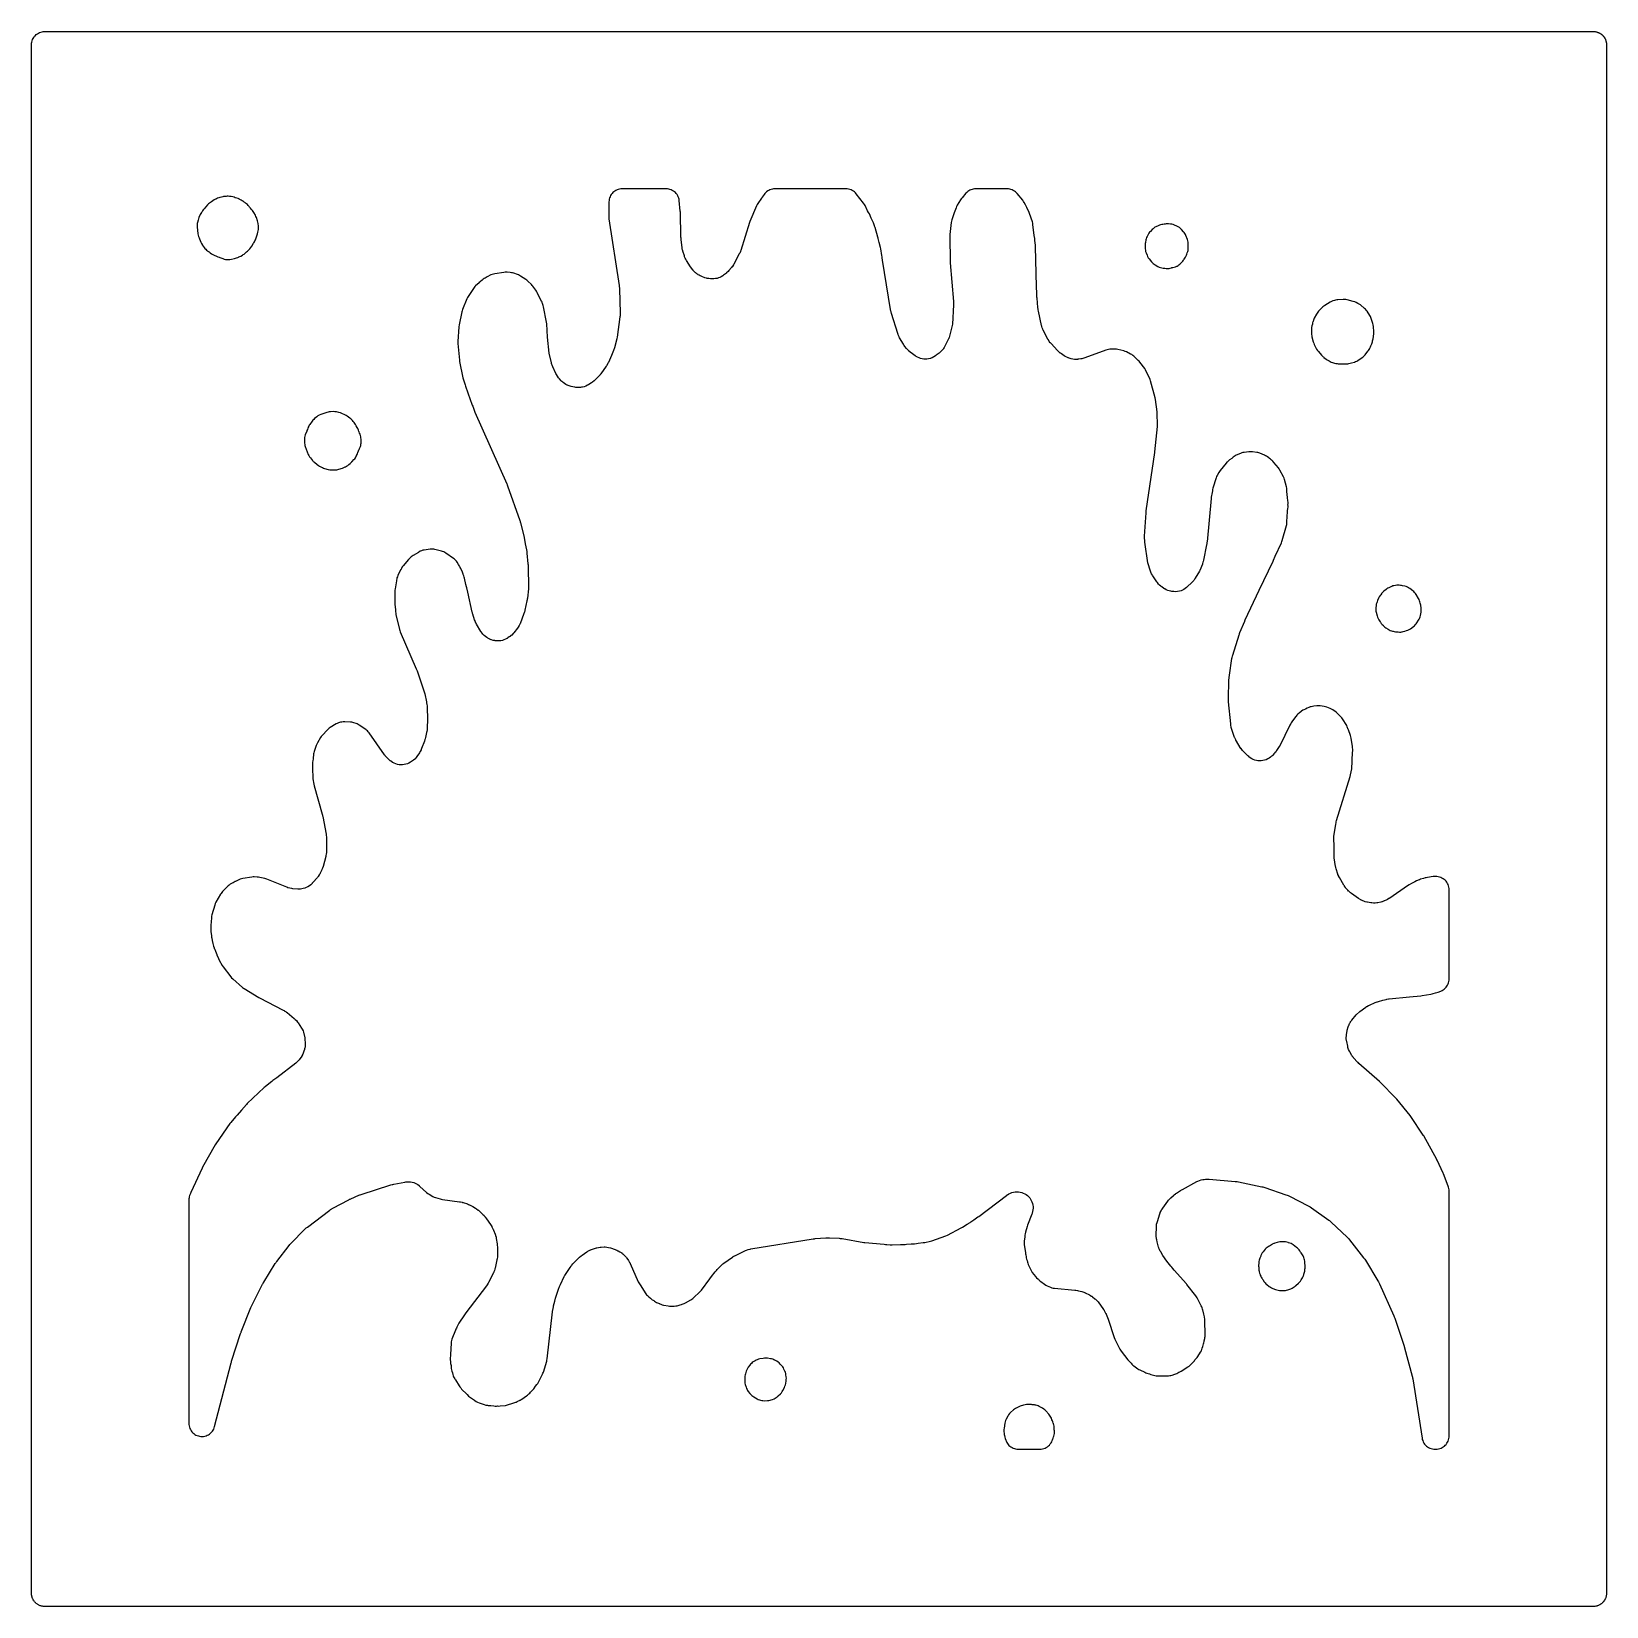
# Model space of a CAD drawing. Header units: millimetres. Extents: x 0 to 300, y 0 to 300.
import ezdxf

# ---------------------------------------------------------------- set-up
doc = ezdxf.new("R2010")
doc.units = ezdxf.units.MM
doc.layers.add('CUT', color=7, linetype='CONTINUOUS')

msp = doc.modelspace()

# ---------------------------------------------------------------- linework, layer by layer
at = {"layer": 'CUT'}
for points in [[(297.9854, 300.12), (298.1414, 300.0963), (298.1668, 300.0901), (298.2608, 300.0666), (298.379, 300.0362), (298.4143, 300.0239), (298.5003, 299.9931), (298.5116, 299.989), (298.6097, 299.953), (298.6482, 299.9353), (298.6611, 299.9292), (298.6749, 299.9226), (298.6878, 299.9165), (298.7091, 299.9065), (298.7146, 299.9039), (298.7181, 299.9022), (298.7267, 299.8981), (298.7465, 299.8888), (298.831, 299.8476), (298.8697, 299.8251), (298.9428, 299.7813), (298.967, 299.7668), (299.041, 299.721), (299.0781, 299.6944), (299.0816, 299.6918), (299.0856, 299.6888), (299.0864, 299.6882), (299.0978, 299.6798), (299.1045, 299.6748), (299.1129, 299.6686), (299.1197, 299.6635), (299.1251, 299.6595), (299.1466, 299.6436), (299.1727, 299.6242), (299.2376, 299.5745), (299.272, 299.5443), (299.3126, 299.5076), (299.336, 299.4863), (299.3622, 299.4625), (299.4188, 299.4093), (299.4499, 299.3763), (299.5093, 299.3109), (299.5342, 299.2833), (299.583, 299.2271), (299.6104, 299.1919), (299.64, 299.1519), (299.6596, 299.1256), (299.6604, 299.1244), (299.6632, 299.1206), (299.6644, 299.1191), (299.6645, 299.1189), (299.6647, 299.1186), (299.6873, 299.0882), (299.7286, 299.0297), (299.7519, 298.9929), (299.8008, 298.9112), (299.82, 298.8793), (299.8541, 298.8188), (299.8732, 298.7811), (299.9163, 298.6899), (299.9312, 298.6585), (299.9584, 298.5965), (299.9732, 298.5586), (300.0101, 298.4555), (300.0199, 298.428), (300.0404, 298.3647), (300.051, 298.3274), (300.0726, 298.2413), (300.0761, 298.2272), (300.0771, 298.223), (300.0784, 298.2179), (300.0812, 298.2067), (300.0854, 298.1901), (300.0992, 298.1258), (300.1058, 298.0897), (300.1107, 298.0565), (300.1167, 298.0164), (300.1202, 297.9927), (300.125, 297.9603), (300.1253, 297.9587), (300.127, 297.947), (300.1343, 297.8817), (300.1372, 297.8479), (300.15, 297.5872), (300.15, 297.0119), (300.15, 297.0101), (300.15, 2.4114), (300.1405, 2.2186), (300.1348, 2.1042), (300.1156, 1.9747), (300.0988, 1.8619), (300.0907, 1.8295), (300.0898, 1.8259), (300.0883, 1.8202), (300.0845, 1.8049), (300.0839, 1.8024), (300.0834, 1.8004), (300.0668, 1.7343), (300.0467, 1.6545), (300.0392, 1.6243), (299.9946, 1.4997), (299.9566, 1.3937), (299.9565, 1.3935), (299.9562, 1.393), (299.9246, 1.326), (299.9164, 1.3088), (299.9104, 1.2961), (299.8996, 1.2733), (299.8518, 1.1723), (299.8125, 1.1068), (299.8112, 1.1046), (299.7828, 1.0572), (299.7494, 1.0016), (299.7258, 0.9622), (299.6451, 0.8534), (299.6303, 0.8335), (299.5798, 0.7655), (299.551, 0.7337), (299.5316, 0.7123), (299.5125, 0.6913), (299.5119, 0.6906), (299.4974, 0.6746), (299.4878, 0.664), (299.4152, 0.584), (299.3123, 0.4907), (299.2337, 0.4195), (299.1756, 0.3764), (299.1664, 0.3696), (299.157, 0.3626), (299.1201, 0.3353), (299.0369, 0.2736), (298.9127, 0.1992), (298.8447, 0.1585), (298.8268, 0.1477), (298.6914, 0.0837), (298.6053, 0.043), (298.457, -0.0101), (298.4157, -0.0248), (298.3747, -0.0395), (298.3087, -0.056), (298.2991, -0.0584), (298.2974, -0.0589), (298.2707, -0.0656), (298.2498, -0.0708), (298.2082, -0.0812), (298.137, -0.099), (297.935, -0.129), (297.8947, -0.135), (297.5886, -0.15), (297.0775, -0.15), (297.0696, -0.15), (3, -0.15), (2.4114, -0.15), (2.2197, -0.1406), (2.1053, -0.135), (1.9757, -0.1157), (1.8629, -0.099), (1.7352, -0.067), (1.6252, -0.0395), (1.5006, 0.0051), (1.3944, 0.0431), (1.274, 0.1), (1.1729, 0.1479), (1.0578, 0.2169), (0.9627, 0.2738), (0.854, 0.3545), (0.7659, 0.4198), (0.6645, 0.5118), (0.5844, 0.5844), (0.4911, 0.6873), (0.4198, 0.7659), (0.3356, 0.8795), (0.2738, 0.9627), (0.1994, 1.087), (0.1479, 1.1729), (0.0838, 1.3083), (0.0431, 1.3944), (-0.01, 1.5428), (-0.0395, 1.6252), (-0.0812, 1.7916), (-0.099, 1.8629), (-0.135, 2.1053), (-0.15, 2.4114), (-0.15, 297.5872), (-0.135, 297.8933), (-0.099, 298.1357), (-0.0395, 298.3734), (0.0431, 298.6041), (0.1479, 298.8256), (0.2738, 299.0358), (0.4198, 299.2326), (0.5844, 299.4142), (0.7659, 299.5787), (0.9627, 299.7247), (1.1729, 299.8507), (1.3944, 299.9554), (1.6252, 300.038), (1.8629, 300.0975), (2.1053, 300.1335), (2.1994, 300.1381), (2.4114, 300.1485), (2.9646, 300.1485), (2.9886, 300.1485), (297.5886, 300.1485), (297.7814, 300.1391), (297.8528, 300.1355), (297.8584, 300.1349), (297.8988, 300.1329)], [(30.0457, 33.7987), (30.1535, 33.5744), (30.2831, 33.362), (30.4332, 33.1634), (30.6022, 32.9808), (30.7886, 32.8159), (30.9904, 32.6704), (31.2057, 32.5456), (31.4324, 32.4429), (31.6681, 32.3631), (31.9106, 32.3073), (32.1574, 32.2758), (32.4062, 32.269), (32.6544, 32.287), (32.8996, 32.3295), (33.1393, 32.3962), (33.3712, 32.4864), (33.593, 32.5993), (33.8025, 32.7336), (33.9976, 32.8881), (34.1764, 33.0612), (34.337, 33.2512), (34.478, 33.4563), (34.5979, 33.6743), (34.6955, 33.9032), (34.7699, 34.1407), (37.929, 46.3201), (37.9589, 46.4287), (37.9804, 46.5023), (38.0135, 46.6099), (39.7288, 51.8942), (39.7693, 52.012), (39.7981, 52.0917), (39.8424, 52.2081), (41.6982, 56.8498), (41.761, 56.9976), (41.8058, 57.0971), (41.8748, 57.242), (43.9149, 61.2983), (43.9924, 61.4444), (44.0473, 61.5424), (44.1312, 61.685), (46.3232, 65.2265), (46.4282, 65.3868), (46.5022, 65.4938), (46.6153, 65.6486), (48.9515, 68.6811), (49.099, 68.8606), (49.2028, 68.9794), (49.361, 69.1494), (51.9083, 71.7225), (52.1043, 71.9067), (52.2416, 72.0269), (52.4503, 72.1966), (56.7472, 75.4423), (56.8664, 75.5287), (56.888, 75.5437), (57.136, 75.7021), (57.1587, 75.7154), (57.2872, 75.7872), (60.3342, 77.4123), (60.4821, 77.487), (60.5836, 77.5355), (60.7346, 77.6036), (62.2735, 78.2571), (62.4347, 78.3213), (62.5453, 78.3623), (62.7093, 78.4189), (68.3919, 80.2331), (68.6041, 80.294), (68.7494, 80.3311), (68.9648, 80.3795), (71.0307, 80.7795), (71.2038, 80.8088), (71.2349, 80.8133), (71.5561, 80.8448), (71.8506, 80.8459), (72.144, 80.8195), (72.4335, 80.7658), (72.7168, 80.6853), (72.9913, 80.5786), (73.2546, 80.4467), (73.5044, 80.2907), (73.761, 80.0949), (73.785, 80.0747), (73.9168, 79.9587), (75.1912, 78.7823), (75.416, 78.5978), (75.6607, 78.4407), (76.362, 78.046), (76.6037, 77.9266), (76.8569, 77.8339), (77.7917, 77.5479), (77.9869, 77.4967), (78.1857, 77.4615), (81.4771, 77.0132), (81.6376, 76.9878), (81.6662, 76.9826), (81.9832, 76.9111), (82.0113, 76.9034), (82.1671, 76.8574), (82.9808, 76.5979), (83.1895, 76.5245), (83.2101, 76.5166), (83.2945, 76.4602), (83.5129, 76.3438), (83.9885, 76.1198), (84.4988, 75.8106), (84.6699, 75.7005), (84.6999, 75.68), (85.0229, 75.4328), (85.0505, 75.4092), (85.2015, 75.2728), (85.933, 74.575), (86.0668, 74.4408), (86.0901, 74.4162), (86.3364, 74.1284), (86.3571, 74.1016), (86.4691, 73.9487), (87.4854, 72.4847), (87.609, 72.2945), (87.63, 72.26), (87.8417, 71.8591), (87.8584, 71.8223), (87.9457, 71.6129), (88.2522, 70.8102), (88.3137, 70.6364), (88.324, 70.6051), (88.421, 70.2495), (88.4281, 70.2173), (88.4634, 70.0363), (88.6372, 69.0119), (88.6995, 68.1069), (88.6795, 66.7537), (88.6719, 66.5653), (88.6697, 66.5317), (88.6263, 66.1572), (88.6208, 66.124), (88.585, 65.9389), (88.2401, 64.3668), (88.2032, 64.2143), (88.1961, 64.1871), (88.1109, 63.9114), (88.0029, 63.6439), (87.9914, 63.6183), (87.9236, 63.4767), (87.0005, 61.6463), (86.9193, 61.4942), (86.9042, 61.4674), (86.7214, 61.1752), (86.7039, 61.1499), (86.6026, 61.0104), (82.6803, 55.8616), (82.5376, 55.6532), (82.2871, 55.2446), (81.4461, 54.0527), (81.3154, 53.8469), (81.2054, 53.6293), (80.9615, 53.0821), (80.8622, 52.9202), (80.7553, 52.7271), (80.6658, 52.5253), (80.0078, 50.8454), (79.9232, 50.5898), (79.8667, 50.3266), (79.8387, 50.0588), (79.7304, 47.8972), (79.7317, 47.6591), (79.7155, 47.5738), (79.6936, 47.3265), (79.6963, 47.0782), (79.7381, 46.3902), (79.7605, 46.1748), (79.8015, 45.9622), (79.8452, 45.7787), (79.8522, 45.6664), (79.8557, 45.5009), (79.8766, 45.227), (79.9275, 44.9569), (80.0077, 44.6941), (80.1088, 44.4181), (80.1984, 44.0528), (80.2592, 43.8443), (80.3379, 43.6418), (80.4339, 43.4469), (80.5464, 43.2611), (80.6414, 43.1186), (80.6656, 43.0762), (81.413, 41.917), (81.5371, 41.7417), (81.6427, 41.6167), (81.7078, 41.519), (81.8612, 41.3127), (82.035, 41.1233), (82.6691, 40.4997), (82.7035, 40.4623), (82.8508, 40.3154), (82.8918, 40.2807), (83.2019, 39.9757), (83.3827, 39.8144), (83.5781, 39.6714), (84.2932, 39.1996), (84.3437, 39.1647), (84.3582, 39.1568), (84.653, 38.9623), (84.9169, 38.8104), (85.1974, 38.6917), (86.1835, 38.3435), (86.4625, 38.2629), (86.7491, 38.2152), (86.8047, 38.2092), (86.8935, 38.1881), (87.1223, 38.1558), (87.3532, 38.1447), (87.407, 38.1446), (88.0061, 38.0803), (88.2517, 38.0661), (88.4975, 38.0761), (88.6693, 38.0916), (88.9271, 38.074), (89.2283, 38.0898), (90.1955, 38.1994), (90.4092, 38.233), (90.6192, 38.285), (91.652, 38.5886), (91.8425, 38.653), (92.0272, 38.7326), (92.1797, 38.8057), (92.2668, 38.8402), (92.4567, 38.9349), (92.4833, 38.9511), (92.5715, 38.9934), (92.7163, 39.0525), (92.9162, 39.1561), (92.932, 39.1661), (93.0139, 39.2054), (93.1931, 39.3004), (93.364, 39.4096), (94.2396, 40.0205), (94.4019, 40.1439), (94.5537, 40.28), (94.6411, 40.3652), (94.692, 40.4045), (94.8529, 40.5526), (95.0001, 40.7142), (95.0037, 40.7185), (95.309, 41.0159), (95.4658, 41.1834), (95.6067, 41.3645), (95.9589, 41.8634), (96.2101, 42.1643), (96.3788, 42.3917), (96.5208, 42.6366), (97.2841, 44.144), (97.3723, 44.3385), (97.4437, 44.5399), (98.0768, 46.6032), (98.1345, 46.8278), (98.1711, 47.0568), (99.1791, 56.0066), (99.1972, 56.1446), (99.2113, 56.2381), (99.2345, 56.3753), (99.3478, 56.9757), (99.3607, 57.0288), (99.3974, 57.1792), (99.6203, 58.0925), (99.7474, 58.6135), (100.3135, 60.3305), (100.386, 60.5295), (100.4627, 60.7017), (100.5388, 60.8726), (100.591, 60.9896), (100.7146, 61.2672), (101.4143, 62.7433), (101.4809, 62.8768), (101.4852, 62.8851), (101.5295, 62.9548), (102.5523, 64.4918), (102.732, 64.7534), (102.8273, 64.886), (102.8449, 64.9093), (103.0523, 65.1613), (103.0719, 65.183), (103.1836, 65.302), (104.1817, 66.3192), (104.3188, 66.452), (104.3439, 66.4751), (104.6375, 66.719), (104.6648, 66.7394), (104.8206, 66.8498), (105.7527, 67.4755), (105.8892, 67.5629), (105.9139, 67.5781), (106.1747, 67.7222), (106.447, 67.8432), (106.474, 67.8538), (106.626, 67.9099), (107.4042, 68.1781), (107.5802, 68.2339), (107.6119, 68.2431), (107.942, 68.3216), (108.2783, 68.3672), (108.3111, 68.3701), (108.4954, 68.3813), (109.0096, 68.4), (109.1977, 68.4022), (109.2313, 68.4017), (109.5764, 68.3796), (109.8876, 68.328), (110.2214, 68.2375), (110.2533, 68.2271), (110.4307, 68.1644), (111.4704, 67.767), (111.6677, 67.6851), (111.7025, 67.6695), (112.0508, 67.4886), (112.3763, 67.2693), (112.4066, 67.2462), (112.5729, 67.1122), (112.6152, 67.0761), (113.2129, 66.4503), (113.2868, 66.3548), (113.5581, 65.9818), (113.6702, 65.8189), (113.6894, 65.7892), (113.887, 65.4468), (113.903, 65.4153), (113.988, 65.2367), (115.5347, 61.7533), (115.6376, 61.5477), (115.7589, 61.3524), (116.0152, 60.9792), (116.8631, 59.6336), (116.9905, 59.4501), (117.1338, 59.2788), (117.2918, 59.1209), (117.4632, 58.9777), (117.5765, 58.8914), (117.8832, 58.6069), (118.0459, 58.4684), (118.2199, 58.3443), (118.4038, 58.2355), (118.5168, 58.1751), (118.6528, 58.0714), (118.8373, 57.9436), (119.0324, 57.8328), (119.2367, 57.7399), (119.6091, 57.5905), (119.6187, 57.5854), (119.847, 57.4777), (120.085, 57.3935), (120.3302, 57.3338), (120.336, 57.333), (120.437, 57.3087), (121.2524, 57.1537), (121.5156, 57.118), (121.7811, 57.1105), (122.4044, 57.1259), (122.6787, 57.1478), (122.9488, 57.1997), (123.5075, 57.3393), (123.7529, 57.4143), (123.9364, 57.4916), (124.0887, 57.5342), (124.3118, 57.6204), (124.5256, 57.7275), (125.5877, 58.3245), (125.7688, 58.4368), (125.9398, 58.5641), (126.0992, 58.7055), (127.3051, 59.8699), (127.4434, 60.0147), (127.5698, 60.1701), (129.2016, 62.3499), (129.5088, 62.7412), (130.2123, 63.637), (130.4323, 63.9171), (130.603, 64.1345), (131.2545, 64.8035), (131.3827, 64.929), (131.4062, 64.9509), (131.6799, 65.1828), (131.7054, 65.2024), (131.8503, 65.3083), (133.4994, 66.454), (133.6283, 66.5397), (133.6517, 66.5546), (133.9196, 66.7096), (133.9441, 66.7225), (134.0827, 66.7916), (136.0156, 67.7064), (136.1764, 67.778), (136.2055, 67.7901), (136.5096, 67.9005), (136.8228, 67.9819), (136.8536, 67.9884), (137.0267, 68.0205), (148.9042, 69.9418), (149.0505, 69.9625), (149.1501, 69.9746), (149.2971, 69.9896), (151.2977, 70.1531), (151.5615, 70.1653), (151.7407, 70.1673), (152.0047, 70.161), (153.8413, 70.0519), (154.0558, 70.0329), (154.201, 70.0159), (154.414, 69.9847), (158.5331, 69.2598), (158.7458, 69.2317), (162.4423, 68.9042), (162.6636, 68.8944), (162.9618, 68.8945), (163.5829, 68.8291), (163.7753, 68.8163), (163.968, 68.8183), (165.5272, 68.8952), (166.4358, 68.8955), (166.6816, 68.9076), (167.576, 68.9962), (168.2368, 69.0288), (168.5647, 69.0668), (168.8891, 69.1263), (169.8611, 69.2226), (170.1804, 69.2753), (171.2395, 69.5214), (171.4971, 69.596), (174.1672, 70.5274), (174.4967, 70.6696), (177.1289, 72.0376), (177.3539, 72.1699), (178.2615, 72.7694), (178.7962, 73.0662), (178.9747, 73.1753), (179.1434, 73.2989), (179.5267, 73.6052), (180.3147, 74.1257), (180.341, 74.1433), (180.3457, 74.1465), (180.4539, 74.2242), (185.741, 78.2411), (185.893, 78.3506), (185.9206, 78.3696), (186.2146, 78.5497), (186.4978, 78.6863), (186.7932, 78.7941), (187.0979, 78.8717), (187.4089, 78.9186), (187.723, 78.9341), (188.037, 78.9182), (188.348, 78.8711), (188.6526, 78.7931), (188.9479, 78.685), (189.231, 78.548), (189.4989, 78.3834), (189.7491, 78.1929), (189.979, 77.9784), (190.1863, 77.7419), (190.3495, 77.5133), (190.4831, 77.2749), (190.6068, 76.992), (190.7022, 76.6983), (190.7684, 76.3967), (190.8046, 76.0901), (190.8107, 75.7814), (190.7864, 75.4736), (190.732, 75.1696), (190.6401, 74.8439), (190.6296, 74.8127), (190.5666, 74.6397), (189.7396, 72.5287), (189.6609, 72.2945), (189.3569, 71.2151), (189.2953, 70.9362), (189.2659, 70.6521), (189.2477, 70.2578), (189.1417, 69.5922), (189.1142, 69.3339), (189.1136, 69.0741), (189.1401, 68.8156), (189.3114, 67.711), (189.3491, 67.261), (189.3718, 67.0746), (189.4085, 66.8905), (189.4949, 66.5276), (189.526, 66.3275), (189.5812, 66.0653), (189.6641, 65.8106), (189.6677, 65.8025), (189.7319, 65.533), (189.8019, 65.2932), (189.8955, 65.0615), (190.3685, 64.0406), (190.5037, 63.7878), (190.667, 63.5522), (191.2845, 62.7619), (191.4802, 62.5399), (191.7008, 62.3426), (191.821, 62.2473), (191.9289, 62.1306), (192.0958, 61.9663), (192.2774, 61.8183), (192.9891, 61.2916), (193.2268, 61.1358), (193.4806, 61.008), (194.1499, 60.7175), (194.3993, 60.6247), (194.6572, 60.5589), (194.9206, 60.5208), (198.7995, 60.1706), (198.9525, 60.1536), (198.9799, 60.15), (199.2832, 60.0972), (199.3101, 60.0914), (199.4599, 60.0557), (200.1261, 59.8825), (200.3031, 59.8319), (200.3345, 59.822), (200.6799, 59.695), (200.7102, 59.6821), (200.8778, 59.606), (201.4221, 59.3426), (201.5972, 59.2521), (201.628, 59.2351), (201.9625, 59.0273), (201.9914, 59.0072), (202.1501, 58.8904), (202.603, 58.5382), (202.7456, 58.4216), (202.7706, 58.4001), (203.0262, 58.1576), (203.0804, 58.0973), (203.103, 58.0693), (203.2254, 57.9092), (204.2666, 56.468), (204.3578, 56.336), (204.3736, 56.312), (204.5253, 56.059), (204.6548, 55.7939), (204.6663, 55.7676), (204.7274, 55.6192), (205.1196, 54.6046), (206.2707, 51.1637), (206.4057, 50.8386), (207.3665, 48.9176), (207.485, 48.7068), (207.6233, 48.5084), (208.8606, 46.9053), (209.0435, 46.6939), (209.2489, 46.5042), (209.3963, 46.3826), (209.525, 46.2194), (209.6743, 46.0469), (209.8387, 45.8887), (210.0169, 45.7462), (210.7798, 45.191), (210.9699, 45.0655), (211.1707, 44.9578), (212.0957, 44.5147), (212.3125, 44.4231), (212.5369, 44.3523), (212.792, 44.2849), (213.0227, 44.1813), (213.2629, 44.088), (213.5115, 44.0199), (214.2609, 43.8556), (214.4645, 43.8197), (214.6704, 43.8007), (214.8771, 43.7989), (216.6653, 43.8566), (216.8833, 43.8732), (217.099, 43.9088), (217.3108, 43.9631), (217.8493, 44.1266), (218.0489, 44.1966), (218.2419, 44.2831), (218.4269, 44.3857), (218.6309, 44.5104), (218.7825, 44.5731), (219.0214, 44.704), (220.3469, 45.5271), (220.5804, 45.6913), (220.7937, 45.881), (221.2726, 46.3588), (221.4268, 46.5274), (221.565, 46.7094), (221.6625, 46.8508), (221.9127, 47.1052), (222.0894, 47.3051), (222.2438, 47.5227), (222.7701, 48.3557), (222.9006, 48.5887), (223.0054, 48.8344), (223.0834, 49.0899), (223.1677, 49.4302), (223.2684, 49.6854), (223.342, 49.9001), (223.3958, 50.1205), (223.4294, 50.3449), (223.4401, 50.5296), (223.5362, 50.9172), (223.5791, 51.1295), (223.6035, 51.3447), (223.6092, 51.5612), (223.5602, 54.4292), (223.5412, 54.6972), (223.4935, 54.9616), (223.4916, 54.9696), (223.4873, 55.0896), (223.455, 55.3303), (223.3995, 55.5668), (223.1546, 56.4215), (223.1348, 56.4793), (223.1132, 56.5706), (223.0574, 56.7696), (222.9853, 56.9634), (222.8974, 57.1505), (222.0936, 58.6936), (221.9786, 58.8916), (221.846, 59.0783), (220.1645, 61.2291), (220.1456, 61.253), (220.1422, 61.2573), (220.0595, 61.3552), (217.7064, 64.0008), (217.4818, 64.2679), (217.2649, 64.5259), (217.109, 64.7113), (216.2988, 65.6747), (215.5319, 66.8039), (215.1496, 67.4445), (215.0665, 67.5911), (215.0522, 67.6177), (214.918, 67.8969), (214.8094, 68.1871), (214.8001, 68.2158), (214.7518, 68.3773), (214.4687, 69.4068), (214.393, 69.7474), (214.3506, 69.9699), (214.3443, 70.0097), (214.3001, 70.4602), (214.2986, 70.5004), (214.2969, 70.7269), (214.3309, 72.201), (214.3393, 72.3808), (214.3416, 72.4128), (214.3809, 72.7412), (214.4514, 73.0642), (214.4597, 73.0953), (214.5107, 73.2678), (214.9796, 74.7272), (215.0463, 74.9172), (215.0591, 74.9508), (215.2095, 75.289), (215.3953, 75.6091), (215.4149, 75.6391), (215.5297, 75.8047), (216.5266, 77.1627), (216.639, 77.3082), (216.6597, 77.3337), (216.9051, 77.6071), (216.9282, 77.6305), (217.0606, 77.7579), (217.5894, 78.2422), (217.7088, 78.347), (217.7306, 78.3653), (217.982, 78.5591), (218.0052, 78.5755), (218.1369, 78.6643), (218.923, 79.1705), (219.0534, 79.2507), (219.1431, 79.3034), (219.2767, 79.3783), (222.0603, 80.8646), (222.2277, 80.9486), (222.258, 80.9629), (222.5763, 81.0939), (222.8771, 81.1839), (223.2151, 81.2491), (223.2482, 81.2538), (223.4342, 81.2755), (223.7014, 81.2998), (223.8596, 81.3108), (223.888, 81.3122), (224.2051, 81.3142), (224.2335, 81.3131), (224.3919, 81.3041), (229.3499, 80.9145), (229.588, 80.8881), (229.7489, 80.8651), (229.9848, 80.8235), (234.421, 79.8956), (234.6478, 79.8408), (234.8004, 79.7988), (235.0233, 79.73), (239.0301, 78.3547), (239.2761, 78.2605), (239.4407, 78.1908), (239.6794, 78.0795), (243.2732, 76.2488), (243.5089, 76.1178), (243.6655, 76.0233), (243.8911, 75.8758), (247.2014, 73.5375), (247.3138, 73.455), (247.3336, 73.4398), (247.5487, 73.2626), (247.5674, 73.246), (247.6699, 73.1514), (250.6922, 70.2575), (250.8758, 70.069), (250.9957, 69.9368), (251.1656, 69.7359), (253.8312, 66.3485), (253.9625, 66.1713), (254.048, 66.0484), (254.1686, 65.8637), (256.5692, 61.9401), (256.6854, 61.7362), (256.7599, 61.5953), (256.8631, 61.3845), (259.6112, 55.294), (259.6886, 55.1094), (259.7378, 54.9828), (259.8053, 54.7944), (261.5559, 49.4603), (261.5871, 49.3608), (261.6073, 49.2928), (261.6356, 49.1925), (263.0909, 43.7552), (263.1367, 43.5643), (263.1643, 43.4338), (263.2001, 43.2407), (264.9832, 31.9597), (265.0352, 31.7127), (265.1117, 31.4722), (265.2122, 31.2406), (265.3355, 31.0204), (265.4803, 30.8137), (265.6453, 30.6227), (265.8286, 30.4492), (266.0286, 30.2952), (266.243, 30.1621), (266.4698, 30.0513), (266.7066, 29.9639), (266.951, 29.9008), (267.2005, 29.8627), (267.4526, 29.85), (267.5258, 29.85), (267.65, 29.85), (267.895, 29.862), (268.1377, 29.898), (268.3757, 29.9576), (268.6067, 30.0403), (268.8285, 30.1452), (269.0389, 30.2713), (269.236, 30.4175), (269.4178, 30.5822), (269.5825, 30.764), (269.7287, 30.9611), (269.8548, 31.1715), (269.9597, 31.3933), (270.0424, 31.6243), (270.102, 31.8623), (270.138, 32.105), (270.15, 32.35), (270.15, 49.3592), (270.15, 59.3654), (270.15, 61.2874), (270.15, 61.2944), (270.15, 70.6814), (270.15, 78.6366), (270.15, 78.888), (270.15, 79.087), (270.1393, 79.3181), (270.1073, 79.5473), (270.0542, 79.7724), (269.9806, 79.9917), (269.0706, 82.3357), (269.0582, 82.3671), (269.0559, 82.3729), (268.9988, 82.5033), (267.8453, 84.9488), (267.8317, 84.977), (267.8294, 84.9817), (267.7692, 85.0976), (265.2979, 89.5624), (265.2798, 89.5947), (265.2765, 89.6004), (265.1951, 89.7326), (262.8554, 93.2846), (262.7052, 93.4892), (260.1633, 96.6067), (260.002, 96.786), (257.0167, 99.8002), (256.9939, 99.823), (256.9897, 99.8271), (256.8902, 99.9198), (252.9389, 103.4056), (252.7895, 103.5448), (252.6905, 103.6422), (252.5488, 103.7894), (252.0527, 104.3339), (251.9279, 104.478), (251.9063, 104.5043), (251.6795, 104.8106), (251.6607, 104.839), (251.5593, 105.0004), (251.2493, 105.5227), (251.1501, 105.7008), (251.1333, 105.733), (250.9783, 106.0739), (250.8611, 106.4297), (250.8516, 106.4648), (250.8039, 106.6629), (250.6127, 107.5624), (250.5816, 107.727), (250.5767, 107.7566), (250.5398, 108.0624), (250.5312, 108.3433), (250.5493, 108.6508), (250.5524, 108.6806), (250.5734, 108.8468), (250.6987, 109.6867), (250.7048, 109.7219), (250.9195, 110.3962), (250.9884, 110.5935), (251.0017, 110.6283), (251.1719, 111.0098), (251.1889, 111.0429), (251.2898, 111.226), (251.3946, 111.4045), (251.4771, 111.5217), (251.4951, 111.5451), (251.5989, 111.6736), (252.442, 112.6719), (252.4702, 112.7038), (253.0659, 113.2586), (253.1257, 113.3034), (254.2623, 114.1184), (254.4191, 114.2249), (254.4476, 114.2432), (254.7762, 114.4318), (254.8064, 114.4472), (254.9775, 114.5288), (256.0397, 115.003), (256.0652, 115.0137), (256.4511, 115.1278), (256.4902, 115.1393), (256.6759, 115.1943), (257.5018, 115.4384), (258.1341, 115.601), (258.269, 115.633), (258.2932, 115.6383), (258.5661, 115.6873), (258.5907, 115.6908), (258.7282, 115.7077), (262.5721, 116.1081), (264.7691, 116.2843), (265.0334, 116.3198), (266.6726, 116.6295), (266.9171, 116.6886), (267.098, 116.7521), (267.5629, 116.8336), (267.8175, 116.892), (268.0646, 116.9768), (268.5832, 117.1854), (268.8079, 117.289), (269.0213, 117.4143), (269.2212, 117.5601), (269.4057, 117.725), (269.5731, 117.9073), (269.7216, 118.1052), (269.8498, 118.3169), (269.9564, 118.5402), (270.0405, 118.7729), (270.1011, 119.0128), (270.1378, 119.2575), (270.15, 119.5047), (270.15, 119.5534), (270.15, 119.6754), (270.15, 123.5169), (270.15, 136.4542), (270.15, 136.5142), (270.1375, 136.7638), (270.1002, 137.0109), (270.0384, 137.253), (269.9527, 137.4877), (269.844, 137.7127), (269.7134, 137.9257), (269.5622, 138.1247), (269.3919, 138.3075), (269.2041, 138.4724), (269.0009, 138.6178), (268.7842, 138.7421), (268.5561, 138.8442), (268.319, 138.9231), (268.0751, 138.9778), (267.8271, 139.0079), (267.6335, 139.0217), (267.3726, 139.0266), (267.1126, 139.0042), (265.9993, 138.8496), (265.7861, 138.8105), (265.5772, 138.7531), (265.2293, 138.6412), (264.7117, 138.5086), (264.4639, 138.4311), (264.2254, 138.3284), (264.1066, 138.2698), (263.9362, 138.1913), (263.5873, 138.0134), (263.0749, 137.7604), (262.9644, 137.6957), (262.5089, 137.4635), (262.2131, 137.2859), (258.8192, 134.9152), (258.6918, 134.83), (258.6687, 134.8152), (258.409, 134.6638), (258.3879, 134.6538), (258.361, 134.641), (258.275, 134.6003), (257.7994, 134.375), (257.7763, 134.3656), (257.3592, 134.2233), (257.3214, 134.2128), (257.1073, 134.1603), (256.5679, 134.0448), (256.3915, 134.0114), (256.3598, 134.0061), (256.032, 133.9682), (255.731, 133.9623), (255.402, 133.9874), (255.3701, 133.9914), (255.1925, 134.0179), (254.6091, 134.1192), (254.457, 134.1489), (254.4299, 134.1548), (254.1542, 134.2265), (253.8854, 134.3208), (253.8596, 134.3311), (253.7169, 134.3913), (253.5416, 134.4696), (253.3825, 134.5451), (253.3543, 134.5593), (253.0476, 134.7325), (253.021, 134.7492), (252.874, 134.8464), (251.553, 135.7655), (251.3691, 135.902), (251.3372, 135.9273), (250.9961, 136.2325), (250.9675, 136.2614), (250.8115, 136.4291), (250.5323, 136.7484), (250.417, 136.8868), (250.397, 136.912), (250.1871, 137.2045), (250.1696, 137.2315), (250.0754, 137.385), (249.2199, 138.857), (249.1225, 139.0355), (249.106, 139.0678), (248.941, 139.4392), (248.9281, 139.4731), (248.8609, 139.6651), (248.6474, 140.3327), (248.6068, 140.4683), (248.6, 140.4927), (248.5344, 140.7679), (248.5295, 140.7928), (248.5045, 140.932), (248.2378, 142.5994), (248.2202, 143.6985), (248.2139, 144.0886), (248.2086, 144.4199), (248.1723, 146.6877), (248.5323, 149), (248.5844, 149.2691), (248.6264, 149.4503), (248.6979, 149.7149), (251.2899, 158.0724), (251.366, 158.3893), (251.5667, 159.5565), (251.6003, 159.8691), (251.6176, 160.2566), (251.6419, 160.4155), (251.656, 160.6375), (251.6716, 161.4716), (251.7536, 163.3186), (251.752, 163.573), (251.7245, 163.8259), (251.4662, 165.4345), (251.4165, 165.6707), (251.3442, 165.901), (250.9302, 167.0269), (250.9156, 167.0674), (250.9143, 167.07), (250.7351, 167.5573), (250.6334, 167.7952), (250.5076, 168.0214), (249.9454, 168.9192), (249.8096, 169.1146), (249.6559, 169.2962), (249.0007, 169.9998), (248.7993, 170.1931), (248.5775, 170.3629), (247.9393, 170.7971), (247.7049, 170.9384), (247.4566, 171.0532), (246.8332, 171.3011), (246.5675, 171.3898), (246.2937, 171.4483), (245.5781, 171.5595), (245.3643, 171.5834), (245.1493, 171.5888), (244.9346, 171.5757), (244.3327, 171.5129), (244.0877, 171.475), (243.8477, 171.413), (243.7965, 171.3942), (243.6758, 171.3644), (243.3845, 171.2732), (243.1065, 171.1472), (242.7652, 170.9667), (242.4644, 170.8389), (242.2193, 170.7187), (241.9888, 170.5724), (241.8594, 170.4689), (241.8383, 170.456), (241.6029, 170.2709), (241.3015, 170.0032), (241.0891, 169.7903), (240.9554, 169.6195), (240.9095, 169.5646), (240.2652, 168.7115), (240.1306, 168.5144), (240.0154, 168.3054), (239.9479, 168.1677), (239.8879, 168.0808), (239.7854, 167.9192), (239.6955, 167.7503), (237.9078, 164.0559), (237.9077, 164.0557), (237.7683, 163.8337), (237.2372, 163.0502), (237.1517, 162.9293), (237.1359, 162.9079), (236.9509, 162.6766), (236.9335, 162.6565), (236.8342, 162.5465), (236.4472, 162.1342), (236.3241, 162.0091), (236.3016, 161.9872), (236.0597, 161.7736), (235.8219, 161.6003), (235.5584, 161.4438), (235.2486, 161.2989), (234.9536, 161.1962), (234.6462, 161.1228), (234.3329, 161.0806), (234.0169, 161.0701), (233.7015, 161.0914), (233.3898, 161.1442), (233.085, 161.2281), (232.7901, 161.3421), (232.506, 161.4863), (232.2309, 161.6631), (231.9567, 161.8821), (231.9311, 161.9047), (231.7911, 162.0353), (230.9329, 162.8775), (230.7773, 163.0395), (230.7505, 163.0692), (230.4699, 163.4198), (230.4468, 163.4524), (230.3227, 163.6397), (229.578, 164.8405), (229.464, 165.0373), (229.4448, 165.0729), (229.2538, 165.4853), (229.239, 165.523), (229.1626, 165.7371), (228.6724, 167.2542), (228.6151, 167.4494), (228.6058, 167.4845), (228.5234, 167.8827), (228.518, 167.9186), (228.4931, 168.1205), (228.0921, 172.3075), (228.0776, 172.5257), (228.0721, 172.674), (228.0704, 172.8927), (228.1466, 176.4922), (228.2384, 177.3996), (228.7319, 180.629), (228.7564, 180.7711), (228.7613, 180.7965), (228.8267, 181.0775), (228.8335, 181.1025), (228.8743, 181.2409), (230.0919, 185.1006), (230.1466, 185.2614), (230.1863, 185.3698), (230.2483, 185.528), (231.1769, 187.7479), (231.2082, 187.8207), (231.2301, 187.8699), (231.2629, 187.942), (233.9365, 193.644), (236.5971, 199.1613), (236.6798, 199.3528), (236.9775, 200.1297), (238.1761, 202.6861), (238.2568, 202.8787), (238.3211, 203.0774), (239.1219, 205.9558), (239.1725, 206.1762), (239.2031, 206.4003), (239.2133, 206.6262), (239.2133, 206.9975), (239.2294, 207.069), (239.267, 207.2753), (239.2872, 207.484), (239.358, 208.7823), (239.4111, 209.1779), (239.4323, 209.4381), (239.4262, 209.6991), (239.4157, 209.8385), (239.4316, 210.1298), (239.4324, 210.3868), (239.4068, 210.6424), (239.3035, 211.3204), (239.2639, 211.844), (239.24, 212.0481), (239.2125, 212.1845), (239.2124, 212.6658), (239.2028, 212.8844), (239.1741, 213.1014), (239.1265, 213.315), (238.7502, 214.7137), (238.6676, 214.9662), (238.5587, 215.2086), (237.8883, 216.5106), (237.756, 216.7374), (237.6007, 216.949), (236.7491, 217.99), (236.5566, 218.1997), (236.3415, 218.3862), (236.2899, 218.426), (236.117, 218.587), (235.9248, 218.734), (235.7496, 218.843), (235.5077, 219.0296), (235.33, 219.1549), (235.1421, 219.2642), (234.9453, 219.3567), (234.0756, 219.7206), (233.8796, 219.7932), (233.6782, 219.8491), (233.4729, 219.888), (232.6289, 220.0116), (232.3978, 220.0345), (232.1656, 220.0359), (231.9342, 220.0158), (231.0571, 219.8981), (230.827, 219.8562), (230.6017, 219.7929), (230.3834, 219.7089), (229.5549, 219.3447), (229.3551, 219.246), (229.1648, 219.1298), (228.9856, 218.9972), (228.6906, 218.7578), (228.2744, 218.4605), (228.0941, 218.3188), (227.9275, 218.1611), (227.8121, 218.0298), (227.7875, 218.0077), (227.6145, 217.8158), (226.4856, 216.4263), (226.3502, 216.2432), (226.232, 216.0486), (225.9241, 215.485), (225.8201, 215.271), (225.7369, 215.0481), (225.1139, 213.1007), (225.0484, 212.8528), (225.0086, 212.5994), (224.974, 212.2687), (224.7968, 211.3816), (224.7592, 211.1244), (223.9854, 202.8324), (223.9748, 202.7313), (223.9517, 202.5524), (223.9331, 202.4313), (223.9014, 202.2537), (223.3123, 199.3568), (223.2534, 199.1101), (223.2078, 198.9442), (223.1323, 198.702), (223.1009, 198.612), (222.6145, 197.3791), (222.5293, 197.2279), (221.7351, 195.8981), (221.6426, 195.751), (221.6254, 195.7251), (221.4371, 195.4673), (221.2257, 195.2281), (221.204, 195.2058), (221.0803, 195.0839), (220.191, 194.248), (220.0627, 194.1328), (220.0392, 194.1127), (219.7893, 193.9178), (219.5459, 193.7616), (219.2892, 193.6284), (219.0274, 193.5218), (218.7276, 193.4318), (218.3809, 193.3657), (218.0482, 193.3387), (217.6805, 193.3481), (217.6449, 193.351), (217.4458, 193.3721), (217.279, 193.3944), (217.1057, 193.4216), (217.0749, 193.4272), (216.7606, 193.4995), (216.4814, 193.5919), (216.212, 193.71), (215.9301, 193.8665), (215.9034, 193.883), (215.7564, 193.9787), (215.3657, 194.2461), (215.2179, 194.3527), (215.192, 194.3724), (214.9353, 194.5875), (214.7213, 194.8056), (214.511, 195.0663), (214.4918, 195.0926), (214.388, 195.2423), (213.6582, 196.3522), (213.5725, 196.4889), (213.5577, 196.5137), (213.4166, 196.7746), (213.2985, 197.0467), (213.2882, 197.0737), (213.2336, 197.2255), (212.6849, 198.8624), (212.1316, 202.8111), (212.1269, 202.8548), (212.0798, 203.7787), (212.0783, 203.911), (212.3675, 208.3523), (212.3804, 208.5032), (212.3912, 208.6056), (212.4102, 208.7558), (214.0409, 219.8606), (214.0442, 219.8835), (214.0448, 219.8877), (214.0562, 219.9845), (214.5294, 224.8204), (214.5407, 225.1193), (214.4908, 227.3651), (214.4702, 227.6353), (214.1639, 229.9664), (214.1007, 230.2852), (213.2332, 233.5372), (213.1589, 233.7696), (213.0622, 233.9936), (212.3418, 235.4625), (212.2285, 235.6685), (212.0963, 235.863), (211.1527, 237.1194), (211.0136, 237.2887), (210.8602, 237.4451), (210.0006, 238.2481), (209.8171, 238.4037), (209.6194, 238.5409), (209.4095, 238.6585), (208.6427, 239.0408), (208.3852, 239.1517), (208.1169, 239.233), (206.9631, 239.513), (206.7413, 239.5564), (206.5164, 239.5795), (206.2903, 239.5822), (205.4524, 239.5543), (205.1862, 239.5312), (204.9239, 239.4798), (204.6687, 239.4006), (200.6921, 237.9307), (200.5142, 237.87), (200.4822, 237.8599), (200.1184, 237.7655), (200.0855, 237.7588), (199.9005, 237.7254), (199.5255, 237.6674), (199.3522, 237.6447), (199.3212, 237.6413), (199.0005, 237.622), (198.7075, 237.6316), (198.4167, 237.6685), (198.1031, 237.7385), (198.073, 237.7467), (197.9054, 237.7966), (197.717, 237.8575), (197.5523, 237.915), (197.5231, 237.926), (197.2283, 238.0526), (196.9466, 238.2061), (196.9199, 238.2223), (196.7729, 238.3162), (196.2101, 238.6946), (196.0359, 238.8191), (196.0055, 238.8422), (195.6798, 239.12), (195.6522, 239.1464), (195.5017, 239.2988), (194.2348, 240.6578), (194.1198, 240.7871), (194.0997, 240.8106), (193.9052, 241.0622), (193.7348, 241.3307), (193.7194, 241.3575), (193.637, 241.5096), (192.7705, 243.2007), (192.702, 243.3415), (192.6903, 243.3669), (192.5809, 243.6331), (192.494, 243.9074), (192.4867, 243.9345), (192.4489, 244.0864), (191.8325, 246.804), (191.7835, 247.0613), (191.7563, 247.237), (191.7254, 247.4972), (191.5732, 249.3209), (191.5624, 249.5266), (191.544, 249.8758), (191.5244, 250.2478), (191.4617, 251.4402), (191.2843, 259.1592), (191.267, 259.4008), (191.1556, 260.3248), (191.1543, 260.4508), (191.1303, 260.6819), (191.0434, 261.2561), (190.7873, 263.3818), (190.7476, 263.6166), (190.6857, 263.8465), (190.1668, 265.4636), (190.0939, 265.6618), (190.0045, 265.8531), (189.7073, 266.4246), (189.6403, 266.5904), (189.5134, 266.8576), (189.3558, 267.1079), (189.342, 267.1271), (189.13, 267.535), (188.9983, 267.759), (188.8441, 267.968), (187.8042, 269.2348), (187.6395, 269.4165), (187.4577, 269.5812), (187.2606, 269.7273), (187.0502, 269.8534), (186.8285, 269.9583), (186.5975, 270.0409), (186.3596, 270.1005), (186.1169, 270.1365), (185.8719, 270.1485), (185.6086, 270.1485), (185.4548, 270.1485), (185.4077, 270.1485), (180.0563, 270.1485), (180.0344, 270.1485), (179.933, 270.1485), (179.8911, 270.1485), (179.656, 270.1374), (179.4229, 270.1043), (179.194, 270.0494), (178.9712, 269.9731), (178.7566, 269.8763), (178.5521, 269.7597), (178.3595, 269.6244), (178.1804, 269.4716), (178.0165, 269.3026), (177.2701, 268.4566), (177.1229, 268.2731), (176.9937, 268.0766), (176.3612, 267.0087), (176.2435, 266.785), (176.1491, 266.5505), (175.8035, 265.5493), (175.8028, 265.5477), (175.8024, 265.5463), (175.349, 264.2329), (175.2757, 263.977), (175.23, 263.7148), (174.9605, 261.4671), (174.9428, 261.1415), (174.9981, 256.2051), (174.9988, 256.1688), (174.9989, 256.1623), (175.0075, 256.0097), (175.6465, 248.6697), (175.656, 248.5311), (175.6572, 248.5062), (175.6607, 248.228), (175.6601, 248.2031), (175.6541, 248.0641), (175.4267, 244.3718), (175.4257, 244.3601), (174.7935, 241.83), (174.7434, 241.6491), (174.7345, 241.6199), (174.7108, 241.5694), (173.8705, 239.8819), (173.8631, 239.868), (173.7313, 239.6931), (173.7111, 239.6689), (173.5952, 239.5358), (173.278, 239.1887), (173.1597, 239.0649), (173.138, 239.0433), (172.885, 238.8126), (172.8614, 238.7931), (172.7273, 238.6866), (172.3627, 238.4107), (172.2118, 238.3023), (172.1844, 238.2836), (171.8931, 238.1056), (171.5857, 237.9572), (171.5551, 237.9443), (171.3982, 237.8824), (171.2406, 237.8291), (171.2092, 237.8194), (170.8822, 237.735), (170.5778, 237.6876), (170.2703, 237.6702), (169.9624, 237.6829), (169.6574, 237.7257), (169.3579, 237.7982), (169.067, 237.8996), (168.7874, 238.029), (168.4963, 238.2002), (168.4689, 238.2182), (168.3178, 238.3227), (167.5898, 238.8528), (167.4482, 238.9613), (167.4233, 238.9812), (167.1563, 239.2176), (167.1334, 239.2399), (167.0086, 239.3674), (166.6696, 239.7306), (166.383, 240.0744), (166.2218, 240.2917), (166.2011, 240.3232), (166.09, 240.503), (165.3732, 241.7389), (165.274, 241.9213), (165.2573, 241.9544), (165.09, 242.3343), (165.077, 242.3689), (165.0093, 242.5653), (163.8039, 246.4079), (163.7318, 246.671), (163.6893, 246.8511), (163.6365, 247.1188), (162.1296, 256.5506), (162.0688, 257.0135), (162.0636, 257.051), (162.0626, 257.0578), (162.0345, 257.2146), (161.9901, 257.4233), (161.7881, 258.6876), (161.7274, 258.9652), (161.4556, 259.9389), (161.2922, 260.7082), (161.284, 260.7457), (161.2825, 260.7522), (161.242, 260.9066), (160.6813, 262.7957), (160.5882, 263.0556), (160.5811, 263.0725), (160.5247, 263.2747), (160.4576, 263.4803), (160.3729, 263.6794), (159.9635, 264.5373), (159.6177, 265.3574), (159.4644, 265.6614), (159.2731, 265.9839), (158.8163, 266.9412), (158.6797, 267.1899), (158.5159, 267.4215), (157.0956, 269.2056), (156.9307, 269.3928), (156.7479, 269.5626), (156.5492, 269.7133), (156.3364, 269.8435), (156.1117, 269.9519), (155.8773, 270.0372), (155.6355, 270.0989), (155.3889, 270.1361), (155.1397, 270.1485), (155.0979, 270.1485), (155.0045, 270.1485), (155.0022, 270.1485), (141.7655, 270.1485), (141.6977, 270.1485), (141.6446, 270.1485), (141.5828, 270.1485), (141.3419, 270.1369), (141.1033, 270.1021), (140.8691, 270.0445), (140.6416, 269.9646), (140.4228, 269.8631), (140.2148, 269.741), (140.0195, 269.5995), (139.8388, 269.4398), (139.6744, 269.2634), (139.5276, 269.072), (139.164, 268.547), (139.1349, 268.5109), (139.0435, 268.373), (138.3437, 267.3627), (138.2062, 267.1401), (138.0927, 266.9043), (136.8402, 263.9116), (136.7629, 263.7007), (135.087, 258.4048), (135.0326, 258.2453), (135.0222, 258.217), (134.8922, 257.9062), (134.8793, 257.879), (134.8039, 257.7283), (133.8366, 255.8982), (133.7351, 255.7184), (133.7161, 255.6868), (133.4842, 255.3452), (133.4619, 255.3159), (133.3322, 255.1552), (132.8328, 254.5702), (132.6941, 254.4166), (132.6687, 254.3899), (132.3671, 254.1068), (132.3389, 254.0831), (132.1768, 253.9544), (131.8056, 253.6761), (131.6651, 253.5756), (131.6396, 253.5583), (131.3691, 253.3919), (131.1094, 253.2636), (130.839, 253.1596), (130.5602, 253.081), (130.2753, 253.0283), (129.9591, 252.9996), (129.9282, 252.9982), (129.7555, 252.9945), (129.4926, 252.9949), (129.3315, 252.9986), (129.3027, 252.9999), (129.0077, 253.0257), (128.716, 253.0768), (128.6878, 253.083), (128.5313, 253.1209), (128.2553, 253.1941), (128.1015, 253.2385), (128.0741, 253.247), (127.7971, 253.3464), (127.5296, 253.4692), (127.5041, 253.4822), (127.3631, 253.5581), (127.1305, 253.6899), (126.9922, 253.7722), (126.9678, 253.7875), (126.7239, 253.9548), (126.4952, 254.1424), (126.4738, 254.1616), (126.3562, 254.2715), (126.0967, 254.5246), (126.0583, 254.5644), (125.9704, 254.6723), (125.9244, 254.7287), (125.9075, 254.7494), (125.544, 255.1955), (125.4813, 255.2898), (124.7285, 256.4991), (124.6459, 256.6384), (124.6316, 256.6637), (124.6003, 256.7252), (124.4838, 256.9608), (124.385, 257.2055), (124.3753, 257.2329), (124.3245, 257.3867), (124.0564, 258.261), (124.0126, 258.4156), (124.0054, 258.4435), (123.9378, 258.7577), (123.933, 258.786), (123.9094, 258.945), (123.7208, 260.4334), (123.7016, 260.6247), (123.6918, 260.755), (123.6824, 260.947), (123.5715, 265.6779), (123.5586, 265.8796), (123.3462, 267.9088), (123.3089, 268.1503), (123.2482, 268.3869), (123.1648, 268.6165), (123.0593, 268.8369), (122.9328, 269.0459), (122.7865, 269.2416), (122.6218, 269.4221), (122.4402, 269.5856), (122.2436, 269.7306), (122.0338, 269.8557), (121.8127, 269.9598), (121.5826, 270.0418), (121.3455, 270.1009), (121.1038, 270.1366), (120.8598, 270.1485), (120.6831, 270.1485), (112.5961, 270.1485), (112.4485, 270.1485), (112.2063, 270.1368), (111.9663, 270.1016), (111.7309, 270.0433), (111.5022, 269.9625), (111.2825, 269.8599), (111.0737, 269.7365), (110.8778, 269.5935), (110.6967, 269.4321), (110.5322, 269.254), (110.3856, 269.0608), (110.2585, 268.8542), (110.1519, 268.6363), (110.067, 268.4092), (110.0045, 268.1748), (109.965, 267.9355), (109.9489, 267.6936), (109.898, 264.868), (109.9033, 264.6543), (109.9268, 264.4418), (111.8897, 251.7209), (111.9182, 251.4875), (111.9326, 251.3286), (111.9465, 251.0939), (112.0759, 246.4179), (112.0771, 246.2666), (112.0767, 246.2395), (112.0607, 245.9372), (112.0581, 245.9102), (112.041, 245.7598), (111.5155, 241.856), (111.471, 241.5953), (111.4606, 241.5454), (110.9945, 239.8558), (110.9321, 239.6523), (110.8858, 239.5153), (110.8119, 239.3157), (110.4411, 238.3946), (109.8567, 237.0678), (109.8243, 236.9991), (109.4918, 236.4133), (109.436, 236.3313), (108.3725, 234.8508), (108.2816, 234.7295), (108.2649, 234.7081), (108.0688, 234.4771), (108.0504, 234.4571), (107.9455, 234.3477), (107.3263, 233.7276), (107.1757, 233.5849), (107.1482, 233.5602), (106.8245, 233.3008), (106.7944, 233.2793), (106.6222, 233.1635), (106.0894, 232.8258), (105.9181, 232.7236), (105.8871, 232.7062), (105.5585, 232.544), (105.2447, 232.4288), (104.8893, 232.3397), (104.8544, 232.3329), (104.6894, 232.3052), (104.5107, 232.2848), (104.4764, 232.2819), (104.0745, 232.269), (104.0387, 232.2698), (103.8378, 232.2796), (103.6088, 232.2968), (103.4349, 232.314), (103.4039, 232.3178), (103.0873, 232.3717), (102.777, 232.4548), (102.7473, 232.4643), (102.5821, 232.5212), (102.2042, 232.6612), (102.0436, 232.725), (102.0151, 232.737), (101.7286, 232.8744), (101.4799, 233.0233), (101.2459, 233.1944), (101.0078, 233.4048), (100.9856, 233.4263), (100.8643, 233.5494), (100.5129, 233.9229), (100.377, 234.0755), (100.3535, 234.1034), (100.1274, 234.4034), (99.9353, 234.7261), (99.9184, 234.7584), (99.8285, 234.9421), (99.2393, 236.2343), (99.167, 236.404), (99.1548, 236.4346), (99.0355, 236.7835), (99.0264, 236.8152), (98.9798, 236.9936), (98.5551, 238.7989), (98.2536, 241.8838), (98.0916, 244.4191), (98.049, 244.7459), (97.4749, 247.6416), (97.3981, 247.9346), (97.3299, 248.1065), (97.2761, 248.3095), (97.1924, 248.5349), (97.0875, 248.7513), (96.7207, 249.4234), (96.2672, 250.3909), (96.1485, 250.6142), (96.0078, 250.8243), (95.4523, 251.5695), (95.3179, 251.7345), (95.17, 251.8875), (94.4531, 252.5688), (94.2885, 252.7121), (94.112, 252.8405), (93.0814, 253.5234), (92.9048, 253.6302), (92.72, 253.7221), (92.5282, 253.7984), (91.8006, 254.0537), (91.5853, 254.1186), (91.3651, 254.1638), (91.1416, 254.1891), (90.5128, 254.2316), (90.5117, 254.2316), (90.3804, 254.2444), (90.1307, 254.2437), (89.8824, 254.2182), (88.1854, 253.9571), (87.9364, 253.9058), (87.6938, 253.8293), (87.4603, 253.7287), (86.7457, 253.3765), (86.5511, 253.2696), (86.3707, 253.1485), (86.1646, 253.0396), (85.9635, 252.9071), (85.7761, 252.7559), (85.4475, 252.4636), (85.371, 252.4025), (85.2339, 252.2754), (85.2167, 252.2582), (84.5316, 251.6486), (84.3782, 251.4999), (84.238, 251.3386), (84.1121, 251.166), (83.098, 249.6422), (82.972, 249.4312), (82.8674, 249.2088), (82.0143, 247.1367), (81.9356, 246.9169), (81.8778, 246.6907), (81.3641, 244.2038), (81.3173, 243.8546), (81.1421, 241.059), (81.1374, 240.8668), (81.1476, 240.6748), (81.4367, 237.5143), (81.4751, 237.2507), (82.1086, 234.0908), (82.2017, 233.752), (82.5438, 232.78), (82.5458, 232.772), (82.613, 232.5456), (83.5008, 230.0027), (83.502, 229.9988), (83.5052, 229.99), (83.8191, 229.0911), (83.8952, 228.899), (83.9669, 228.7377), (84.3176, 227.7416), (84.3928, 227.5529), (90.4723, 213.9299), (90.5328, 213.7864), (90.5719, 213.6881), (90.6264, 213.5422), (92.9426, 206.9246), (92.9957, 206.761), (93.0291, 206.6491), (93.0747, 206.4834), (93.768, 203.7101), (93.7682, 203.7086), (93.7755, 203.6698), (94.0052, 202.4424), (94.22, 201.2947), (94.2698, 201.0132), (94.2765, 200.9723), (94.2924, 200.8602), (94.3121, 200.6947), (94.5108, 198.6332), (94.522, 198.488), (94.5276, 198.3892), (94.5331, 198.2436), (94.6116, 193.9807), (94.6104, 193.8838), (94.4041, 192.0767), (94.3787, 191.8941), (94.3584, 191.7706), (94.3241, 191.5895), (93.9415, 189.8116), (93.9089, 189.6727), (93.9025, 189.648), (93.8571, 189.4947), (93.6781, 188.9878), (93.0657, 187.3807), (92.9944, 187.207), (92.9809, 187.1763), (92.8265, 186.8678), (92.6419, 186.5763), (92.6226, 186.5489), (92.5106, 186.3983), (91.8234, 185.5211), (91.6964, 185.3675), (91.673, 185.3407), (91.4177, 185.0779), (91.1359, 184.8436), (91.1074, 184.8224), (90.9444, 184.7075), (90.6775, 184.5299), (90.5253, 184.4338), (90.4976, 184.4172), (90.2059, 184.2612), (89.9273, 184.145), (89.6389, 184.056), (89.3432, 183.9951), (89.0431, 183.9628), (88.7123, 183.9591), (88.6801, 183.9603), (88.5004, 183.9713), (88.4178, 183.9783), (88.2345, 183.9985), (88.2018, 184.0029), (87.8685, 184.0647), (87.5428, 184.1589), (87.5116, 184.1696), (87.3387, 184.2338), (87.3, 184.2493), (87.2944, 184.2517), (87.2097, 184.2963), (86.8693, 184.4866), (86.7101, 184.5807), (86.6821, 184.5983), (86.4032, 184.7925), (86.1674, 184.9939), (85.9319, 185.2391), (85.9103, 185.264), (85.7924, 185.4065), (85.5718, 185.6868), (85.5243, 185.7634), (84.7157, 187.1337), (84.6157, 187.3145), (84.5987, 187.3472), (84.4293, 187.7237), (84.4161, 187.7581), (84.3471, 187.9528), (83.9975, 189.0342), (83.9498, 189.1938), (83.9198, 189.303), (83.8792, 189.4646), (83.0132, 193.2695), (82.8618, 194.0495), (82.8144, 194.2492), (82.6872, 194.7019), (82.4113, 195.914), (82.3491, 196.1387), (82.2661, 196.3566), (82.1425, 196.6407), (82.1269, 196.6962), (82.0699, 196.8735), (81.9998, 197.046), (81.6906, 197.733), (81.5645, 197.9765), (81.555, 197.9908), (81.4756, 198.1735), (81.387, 198.3563), (81.2838, 198.5314), (80.9952, 198.9787), (80.8567, 199.1725), (80.7003, 199.3522), (80.5276, 199.5162), (80.34, 199.663), (78.8769, 200.6998), (78.6733, 200.8298), (78.4581, 200.9395), (78.2333, 201.0279), (78.001, 201.0943), (76.7576, 201.3852), (76.5337, 201.4269), (76.3069, 201.4481), (76.0791, 201.4486), (75.8522, 201.4283), (74.7361, 201.277), (74.4675, 201.2255), (74.2061, 201.1449), (73.9551, 201.0363), (73.7174, 200.9009), (73.6947, 200.8863), (73.6065, 200.8378), (72.644, 200.2507), (72.4201, 200.0968), (72.2584, 199.9576), (72.0984, 199.8431), (71.9147, 199.6822), (71.7475, 199.5041), (70.7213, 198.2982), (70.5387, 198.0549), (70.3869, 197.7912), (70.2589, 197.5338), (70.2564, 197.5299), (70.2353, 197.4865), (69.6973, 196.4046), (69.6059, 196.1979), (69.5336, 195.9839), (69.4809, 195.7641), (69.4482, 195.5405), (69.4328, 195.3868), (69.166, 193.8544), (69.1382, 193.6405), (69.1289, 193.4249), (69.1296, 191.2001), (69.1468, 190.9079), (69.2578, 189.9672), (69.2685, 189.4996), (69.2874, 189.2451), (69.3321, 188.9938), (69.9918, 186.1411), (70.0536, 185.9207), (70.1352, 185.7069), (73.2123, 178.6346), (73.2696, 178.4952), (73.3067, 178.3997), (73.3584, 178.2581), (74.6603, 174.457), (74.7283, 174.2365), (74.7698, 174.0855), (74.8241, 173.8612), (75.1376, 172.3679), (75.1658, 172.2184), (75.1829, 172.1164), (75.2051, 171.9659), (75.2728, 171.4298), (75.2663, 171.3608), (75.2676, 171.1151), (75.3744, 169.1502), (75.2905, 167.2198), (75.2794, 167.0522), (75.2768, 167.0223), (75.2322, 166.6895), (75.2269, 166.6599), (75.1935, 166.4953), (74.9834, 165.567), (74.9135, 165.3032), (74.8596, 165.1262), (74.7707, 164.8682), (74.2177, 163.4346), (74.1383, 163.2443), (74.1232, 163.2108), (73.9335, 162.8449), (73.9148, 162.8132), (73.8052, 162.6386), (73.3031, 161.8857), (73.2118, 161.7549), (73.195, 161.7319), (73.0123, 161.5027), (72.9504, 161.4374), (72.6911, 161.2144), (72.6624, 161.1922), (72.4979, 161.0726), (72.2952, 160.9334), (72.1433, 160.8343), (72.1157, 160.8173), (71.824, 160.656), (71.5449, 160.5352), (71.2385, 160.4365), (70.9001, 160.3629), (70.5694, 160.3245), (70.2565, 160.3196), (69.9447, 160.3458), (69.637, 160.4028), (69.3366, 160.4901), (69.0183, 160.6181), (68.9881, 160.6321), (68.8528, 160.6986), (68.6895, 160.7901), (68.6566, 160.8098), (68.352, 161.017), (68.2881, 161.0665), (68.263, 161.0879), (68.1258, 161.2112), (67.7034, 161.6098), (67.5698, 161.7425), (67.5465, 161.7668), (67.3, 162.0514), (67.2793, 162.0779), (67.167, 162.2292), (64.2025, 166.4408), (64.0651, 166.6184), (63.9124, 166.783), (63.7455, 166.9332), (63.5658, 167.0678), (62.3532, 167.894), (62.157, 168.0148), (61.9505, 168.1171), (61.7355, 168.1999), (61.3392, 168.3319), (61.1259, 168.3926), (60.9081, 168.4341), (60.6874, 168.4561), (59.5717, 168.5179), (59.3006, 168.5182), (59.0311, 168.4891), (58.7662, 168.431), (58.5717, 168.3771), (58.3609, 168.3085), (58.157, 168.2215), (57.9616, 168.1168), (56.825, 167.4412), (56.6342, 167.3156), (56.4556, 167.1731), (56.2908, 167.0149), (55.2772, 165.9491), (55.0991, 165.7399), (54.9451, 165.5124), (54.3611, 164.539), (54.2298, 164.2892), (54.1275, 164.0262), (53.7562, 162.8847), (53.6906, 162.6424), (53.6497, 162.3947), (53.5443, 161.4711), (53.4654, 161.0842), (53.4275, 160.8353), (53.4149, 160.5839), (53.4152, 159.1862), (53.437, 158.8576), (53.4661, 158.6387), (53.4721, 158.03), (53.4989, 157.6889), (53.65, 156.667), (53.7199, 156.3441), (55.2747, 150.9184), (55.3193, 150.7478), (55.3468, 150.6312), (55.3833, 150.4587), (56.0091, 147.1152), (56.0373, 146.9422), (56.0416, 146.9111), (56.0737, 146.562), (56.0751, 146.5307), (56.0788, 146.3554), (56.0735, 143.7921), (56.0699, 143.6341), (56.0686, 143.6059), (56.0436, 143.3165), (55.9943, 143.0303), (55.9883, 143.0027), (55.9517, 142.849), (55.4588, 140.9569), (55.3196, 140.6444), (55.1846, 140.3416), (55.1797, 140.3306), (54.8774, 139.6521), (54.7988, 139.5111), (54.7066, 139.3547), (54.6895, 139.3272), (54.483, 139.0288), (54.4633, 139.0031), (54.3495, 138.8617), (53.518, 137.8788), (53.3895, 137.7347), (53.3659, 137.7095), (53.1101, 137.4636), (52.8308, 137.2456), (52.5254, 137.0531), (52.2461, 136.9121), (51.967, 136.8021), (51.6749, 136.7168), (51.3904, 136.661), (51.11, 136.6317), (50.801, 136.6272), (50.771, 136.6281), (50.6031, 136.637), (49.6699, 136.7074), (49.4779, 136.7268), (49.4437, 136.7312), (49.0946, 136.794), (48.7539, 136.8924), (48.7213, 136.9036), (48.5406, 136.9713), (44.6994, 138.5236), (44.3518, 138.6353), (43.3986, 138.8665), (43.1422, 138.9146), (42.8822, 138.9358), (42.336, 138.9517), (42.1095, 138.948), (41.8843, 138.9239), (40.1297, 138.6548), (39.8677, 138.6001), (39.6131, 138.5177), (39.3687, 138.4086), (38.7213, 138.0768), (38.6797, 138.0602), (38.4747, 137.9674), (38.2789, 137.8566), (38.2431, 137.8318), (37.9833, 137.6987), (37.7567, 137.5671), (37.5452, 137.4127), (37.351, 137.2369), (36.2754, 136.1557), (36.1288, 135.9949), (35.9967, 135.8219), (35.8802, 135.6381), (35.0193, 134.1399), (34.8864, 133.8731), (34.7863, 133.5924), (34.2432, 131.7246), (34.1786, 131.4428), (34.1471, 131.1555), (34.108, 130.3993), (34.0421, 129.7855), (34.0282, 129.5679), (34.0335, 129.3499), (34.0449, 129.1799), (34.0367, 129.0195), (34.0365, 128.7641), (34.0624, 128.5101), (34.112, 128.1883), (34.1455, 127.6925), (34.1708, 127.4685), (34.2163, 127.2477), (34.3198, 126.8386), (34.4039, 126.2925), (34.4623, 126.0173), (34.5512, 125.7505), (34.6847, 125.4143), (34.7077, 125.3361), (34.7755, 125.1574), (34.9273, 124.799), (35.0394, 124.4767), (35.1634, 124.1824), (35.2139, 124.0812), (35.4843, 123.4001), (35.6398, 123.0777), (36.2135, 122.0786), (36.3889, 121.8137), (37.8334, 119.907), (38.009, 119.6997), (38.2061, 119.5126), (40.1058, 117.8965), (40.2626, 117.7735), (40.4287, 117.6634), (43.1882, 115.9886), (43.2153, 115.9723), (43.2199, 115.9696), (43.335, 115.9058), (47.8487, 113.5546), (48.0217, 113.4586), (48.0522, 113.4407), (48.3822, 113.2217), (48.4105, 113.2007), (48.5664, 113.0784), (49.9432, 111.9387), (50.0829, 111.8171), (50.1073, 111.7947), (50.3469, 111.5528), (50.5614, 111.2884), (50.581, 111.2617), (50.6867, 111.1096), (51.3557, 110.0948), (51.4558, 109.9343), (51.473, 109.9052), (51.6341, 109.5973), (51.7236, 109.3738), (51.984, 108.2696), (51.9865, 108.2478), (51.9885, 108.2199), (51.9965, 108.0639), (52.0229, 107.1912), (52.0238, 107.0034), (52.0232, 106.9698), (51.999, 106.6255), (51.9406, 106.2853), (51.9333, 106.2526), (51.8877, 106.0704), (51.8, 105.7541), (51.7378, 105.552), (51.7257, 105.5163), (51.5805, 105.1561), (51.3958, 104.8145), (51.376, 104.7824), (51.2601, 104.6057), (51.0182, 104.2586), (50.9048, 104.1045), (50.8839, 104.0775), (50.6544, 103.8109), (50.399, 103.5691), (50.373, 103.5469), (50.2244, 103.4263), (46.601, 100.638), (45.8928, 100.1326), (45.6719, 99.9553), (45.4259, 99.7337), (44.4182, 98.9583), (44.2292, 98.7972), (40.9908, 95.7483), (40.8121, 95.5617), (39.8656, 94.4652), (39.0496, 93.5609), (38.8781, 93.3486), (38.7582, 93.1824), (37.8467, 92.1265), (37.6885, 91.9228), (35.0127, 88.0857), (34.8897, 87.8908), (32.4711, 83.6347), (32.3742, 83.4458), (30.2225, 78.7762), (30.1443, 78.5864), (30.0013, 78.1941), (29.9355, 77.9858), (29.8881, 77.7725), (29.8595, 77.5559), (29.85, 77.3377), (29.85, 77.0966), (29.85, 76.951), (29.85, 65.7653), (29.85, 60.2744), (29.85, 60.2502), (29.85, 59.8522), (29.85, 34.7684), (29.8624, 34.5198), (29.8994, 34.2737), (29.9607, 34.0326)], [(31.4383, 262.8833), (31.5854, 261.5616), (31.6277, 261.3043), (31.6966, 261.0528), (31.7913, 260.8098), (31.8795, 260.6144), (32.1394, 259.9722), (32.2479, 259.7394), (32.3798, 259.5189), (32.41, 259.4784), (32.4134, 259.4718), (32.5761, 259.2328), (32.761, 258.9922), (32.9305, 258.7941), (33.0923, 258.6406), (33.2476, 258.4705), (33.4216, 258.3126), (33.6098, 258.1718), (33.7099, 258.1106), (33.9326, 257.9204), (34.1564, 257.7501), (34.3978, 257.606), (34.6539, 257.49), (35.1314, 257.3052), (35.3956, 257.1883), (35.6177, 257.1025), (35.7549, 257.064), (36.3069, 256.8503), (36.5754, 256.7635), (36.8519, 256.7075), (37.133, 256.683), (37.3752, 256.6757), (37.67, 256.6841), (37.9618, 256.7272), (38.5242, 256.8445), (38.7472, 256.9018), (38.9639, 256.9794), (39.1726, 257.0766), (39.3132, 257.1502), (39.3617, 257.1636), (39.5697, 257.2415), (39.77, 257.3375), (40.0516, 257.4883), (40.2372, 257.5983), (40.4126, 257.7238), (40.5766, 257.8641), (40.7279, 258.0179), (40.8116, 258.1107), (40.8211, 258.1172), (41.0298, 258.2747), (41.221, 258.4533), (41.4969, 258.7395), (41.694, 258.9705), (41.8616, 259.2236), (42.1756, 259.7668), (42.2258, 259.8318), (42.3462, 260.0197), (42.4493, 260.2176), (42.5343, 260.4239), (42.9535, 261.5855), (43.0347, 261.8583), (43.0844, 262.1386), (43.116, 262.4042), (43.1336, 262.7039), (43.1151, 263.0035), (43.0458, 263.5694), (43.0051, 263.8066), (42.9418, 264.0387), (42.7361, 264.6713), (42.6464, 264.9063), (42.5335, 265.1312), (42.2427, 265.644), (42.1272, 265.8285), (41.996, 266.0024), (41.9138, 266.0935), (41.9045, 266.1084), (41.7545, 266.3026), (41.6002, 266.4833), (41.4459, 266.6814), (41.3244, 266.8061), (41.166, 266.9916), (41.014, 267.1543), (40.8481, 267.3028), (40.6697, 267.436), (40.5319, 267.5296), (40.4258, 267.6162), (40.1797, 267.7732), (40.1439, 267.7932), (40.0022, 267.8894), (39.8054, 268.0101), (39.5983, 268.1123), (39.5161, 268.1437), (39.4886, 268.1591), (39.2439, 268.2787), (38.9876, 268.3711), (38.7113, 268.4539), (38.4829, 268.5498), (38.2184, 268.6279), (37.9469, 268.6763), (37.5914, 268.7197), (37.3775, 268.7366), (37.163, 268.735), (36.9494, 268.7151), (36.743, 268.6868), (36.6989, 268.6858), (36.4642, 268.6583), (36.337, 268.631), (36.0866, 268.5834), (35.8385, 268.509), (35.7886, 268.4911), (35.5776, 268.4353), (35.3428, 268.3606), (35.1165, 268.2632), (34.9817, 268.1887), (34.9359, 268.1693), (34.6896, 268.0306), (34.1606, 267.6917), (34.0921, 267.6431), (33.9725, 267.5691), (33.7805, 267.4375), (33.6016, 267.2886), (33.4374, 267.1237), (32.741, 266.3564), (32.5796, 266.1592), (32.4391, 265.9466), (32.321, 265.7208), (32.3197, 265.718), (32.2687, 265.6535), (32.1411, 265.4565), (32.0325, 265.2483), (31.7639, 264.6688), (31.6705, 264.4374), (31.6005, 264.1979), (31.4912, 263.7398), (31.4503, 263.5282), (31.4278, 263.3138), (31.4238, 263.0983)], [(212.1966, 258.7224), (212.2236, 258.4681), (212.2765, 258.2178), (212.3547, 257.9742), (212.5447, 257.4724), (212.654, 257.2251), (212.7893, 256.9909), (212.9492, 256.7728), (213.3715, 256.2575), (213.5294, 256.0824), (213.7032, 255.9229), (213.8911, 255.7805), (214.0917, 255.6564), (214.6269, 255.3593), (214.8658, 255.2429), (215.1157, 255.1524), (215.3737, 255.089), (215.6371, 255.0534), (215.6951, 255.0517), (215.7018, 255.0496), (215.934, 254.9987), (216.17, 254.97), (216.4076, 254.9639), (216.6447, 254.9804), (216.738, 254.9914), (216.963, 255.0283), (217.1837, 255.0856), (217.3049, 255.1291), (217.3873, 255.1495), (217.4347, 255.1564), (217.7074, 255.212), (217.9722, 255.2974), (218.2258, 255.4118), (218.26, 255.4296), (218.4539, 255.5416), (218.6369, 255.6705), (218.8076, 255.8152), (219.0986, 256.0852), (219.2438, 256.2315), (219.3765, 256.3893), (219.4957, 256.5576), (219.5843, 256.6941), (219.6107, 256.725), (219.7422, 256.9103), (219.8563, 257.1067), (219.8938, 257.1874), (219.9444, 257.2753), (220.0517, 257.5182), (220.1051, 257.6851), (220.2212, 257.9677), (220.2997, 258.1872), (220.3573, 258.4131), (220.3937, 258.6434), (220.4084, 258.8761), (220.4192, 259.5227), (220.4113, 259.7672), (220.3796, 260.0097), (220.3243, 260.248), (220.246, 260.4798), (219.9511, 261.2291), (219.8617, 261.4301), (219.7548, 261.6224), (219.6316, 261.8046), (219.4927, 261.9753), (219.1229, 262.391), (218.9327, 262.5829), (218.7229, 262.7531), (218.496, 262.8997), (218.2546, 263.0209), (217.7724, 263.2313), (217.5235, 263.3245), (217.2662, 263.3907), (217.0032, 263.4293), (216.6135, 263.4653), (216.4034, 263.4759), (216.193, 263.4688), (215.9841, 263.444), (215.969, 263.4415), (215.7945, 263.4229), (215.5688, 263.3774), (215.5643, 263.3761), (215.3785, 263.3461), (215.1405, 263.2956), (214.9086, 263.2222), (214.6848, 263.1267), (214.2537, 262.9172), (214.0602, 262.8124), (213.8768, 262.691), (213.7047, 262.554), (213.5453, 262.4024), (213.191, 262.0343), (213.0383, 261.8603), (212.9024, 261.6729), (212.7845, 261.4738), (212.5627, 261.0565), (212.4667, 260.8545), (212.3891, 260.6447), (212.3306, 260.4289), (212.2233, 259.949), (212.1836, 259.7236), (212.1647, 259.4954), (212.1667, 259.2665)], [(243.9885, 241.9256), (244.0395, 241.7259), (244.0597, 241.6674), (244.2304, 241.0035), (244.3171, 240.7319), (244.434, 240.472), (244.8834, 239.6084), (245.039, 239.3491), (245.2247, 239.1105), (245.839, 238.4128), (245.9804, 238.2648), (246.1336, 238.1289), (246.2471, 238.0437), (246.2849, 238.0099), (246.6734, 237.7003), (246.886, 237.5483), (247.1134, 237.4194), (247.2612, 237.3455), (247.4312, 237.2407), (247.66, 237.13), (247.899, 237.0432), (248.2634, 236.9312), (248.5285, 236.8655), (248.7991, 236.829), (248.9862, 236.8141), (248.9984, 236.8118), (249.2214, 236.7893), (249.3107, 236.7883), (249.6608, 236.7605), (249.8864, 236.7528), (249.9867, 236.7584), (249.991, 236.7583), (250.5082, 236.7805), (250.8052, 236.8111), (251.0052, 236.8562), (251.0366, 236.8594), (251.2755, 236.8954), (251.5097, 236.9543), (252.0828, 237.1282), (252.3101, 237.2093), (252.5285, 237.312), (252.736, 237.4353), (253.5522, 237.9751), (253.7617, 238.1298), (253.9539, 238.3056), (254.1268, 238.5004), (254.6645, 239.1738), (254.7901, 239.3457), (254.9006, 239.5276), (254.9953, 239.7182), (255.0042, 239.7383), (255.0382, 239.7968), (255.14, 240.0201), (255.2297, 240.2456), (255.3868, 240.599), (255.4643, 240.7953), (255.525, 240.9974), (255.5451, 241.0928), (255.5632, 241.1416), (255.6217, 241.3555), (255.661, 241.5737), (255.7843, 242.4891), (255.8036, 242.6994), (255.8051, 242.9105), (255.7888, 243.121), (255.7283, 243.6244), (255.7088, 243.9104), (255.67, 244.21), (255.5953, 244.5028), (255.2998, 245.4248), (255.2218, 245.6351), (255.1253, 245.8376), (255.011, 246.0306), (254.5019, 246.8087), (254.3553, 247.0099), (254.1895, 247.1957), (254.006, 247.364), (253.2155, 248.0197), (252.9995, 248.18), (252.7675, 248.3163), (252.4358, 248.4877), (252.1624, 248.6089), (251.8765, 248.6966), (250.6964, 248.9826), (250.4516, 249.0292), (250.2034, 249.0511), (249.9542, 249.0483), (248.9174, 248.9845), (248.7124, 248.9634), (248.5097, 248.9255), (248.3109, 248.871), (247.9883, 248.768), (247.7139, 248.6623), (247.4538, 248.5251), (246.4158, 247.897), (246.2315, 247.774), (246.0589, 247.6352), (245.8992, 247.4816), (245.2569, 246.8068), (245.1132, 246.6419), (244.9844, 246.465), (244.8716, 246.2776), (244.4336, 245.4721), (244.3398, 245.2807), (244.2627, 245.0821), (244.2029, 244.8776), (244.2022, 244.875), (244.1879, 244.8385), (244.1247, 244.6214), (244.0815, 244.3995), (244.0766, 244.3668), (243.987, 244.0045), (243.9326, 243.7091), (243.914, 243.4093), (243.9137, 243.27), (243.908, 243.2314), (243.8849, 243.0047), (243.8824, 242.7767), (243.9008, 242.5495), (243.9186, 242.4096), (243.921, 242.3502), (243.9473, 242.1407), (243.9714, 242.0273)], [(51.8795, 222.2604), (51.8882, 221.8535), (51.9023, 221.6366), (51.9352, 221.4218), (51.9866, 221.2106), (52.0561, 221.0047), (52.6293, 219.5236), (52.7387, 219.2803), (52.8734, 219.0501), (53.0318, 218.8356), (53.4101, 218.3766), (53.4235, 218.362), (53.4418, 218.3399), (53.4661, 218.3155), (53.5847, 218.1859), (53.778, 218.0143), (54.3224, 217.579), (54.5473, 217.4187), (54.7886, 217.2842), (55.0119, 217.1754), (55.1559, 217.0922), (55.3445, 216.9937), (55.5408, 216.9117), (55.7434, 216.8466), (56.4115, 216.6629), (56.7108, 216.6), (57.0155, 216.5742), (57.5941, 216.5606), (57.8212, 216.5656), (58.0469, 216.5912), (58.2694, 216.6371), (58.894, 216.7961), (59.1645, 216.8816), (59.4236, 216.9971), (59.668, 217.1413), (59.7194, 217.1757), (59.9079, 217.2699), (60.1508, 217.4087), (60.3766, 217.5738), (60.5826, 217.7631), (60.9379, 218.1284), (60.9452, 218.1352), (60.9962, 218.1883), (61.3165, 218.5175), (61.4675, 218.6876), (61.6025, 218.8707), (61.7202, 219.0653), (61.8198, 219.2698), (61.8746, 219.3968), (61.8892, 219.4202), (61.998, 219.6408), (62.0846, 219.8711), (62.0931, 219.9027), (62.3467, 220.4902), (62.3889, 220.5767), (62.4112, 220.6396), (62.4753, 220.7881), (62.5558, 221.0004), (62.6167, 221.2192), (62.6574, 221.4427), (62.6777, 221.6689), (62.6774, 221.896), (62.6766, 221.9139), (62.6823, 221.959), (62.69, 222.1894), (62.6764, 222.4195), (62.6424, 222.643), (62.6424, 222.644), (62.6197, 222.8829), (62.5742, 223.1184), (62.5063, 223.3486), (62.4167, 223.5711), (62.3063, 223.8112), (62.2875, 223.8743), (62.185, 224.1559), (62.0495, 224.4231), (61.9356, 224.6177), (61.7678, 224.9828), (61.656, 225.1979), (61.5239, 225.4012), (61.3727, 225.5907), (61.2969, 225.6769), (61.1844, 225.82), (61.0279, 225.9856), (61.0154, 225.9966), (60.9427, 226.0792), (60.7577, 226.2681), (60.5539, 226.4365), (60.0396, 226.8172), (59.8281, 226.9578), (59.6034, 227.0762), (59.0267, 227.3435), (58.7431, 227.4546), (58.448, 227.5303), (57.9736, 227.6216), (57.6816, 227.6602), (57.3872, 227.6641), (56.8739, 227.6408), (56.6331, 227.6181), (56.3957, 227.5723), (56.1638, 227.5037), (54.9873, 227.0932), (54.7237, 226.9839), (54.4742, 226.8453), (54.2422, 226.6792), (53.8241, 226.3423), (53.6551, 226.1929), (53.5001, 226.029), (53.3606, 225.8517), (52.9256, 225.2444), (52.8125, 225.072), (52.714, 224.8908), (52.6308, 224.7021), (52.576, 224.5625), (52.5437, 224.5068), (52.444, 224.2891), (52.3656, 224.0628), (52.3428, 223.9686), (52.0519, 223.2275), (51.973, 222.9933), (51.9177, 222.7525), (51.8864, 222.5074)], [(256.2294, 189.4291), (256.4029, 188.7324), (256.4812, 188.4769), (256.5864, 188.2312), (256.7172, 187.9981), (256.8721, 187.7804), (257.0002, 187.6193), (257.0613, 187.5054), (257.2026, 187.296), (257.3642, 187.102), (257.5446, 186.9252), (257.5954, 186.8802), (257.6914, 186.7715), (257.8806, 186.5972), (258.0867, 186.4432), (258.5027, 186.1647), (258.701, 186.0447), (258.9096, 185.9437), (259.1267, 185.8624), (259.3504, 185.8016), (259.4659, 185.7815), (259.6411, 185.7394), (259.9113, 185.7051), (260.1746, 185.6861), (260.4024, 185.6572), (260.6578, 185.638), (260.9139, 185.645), (261.0993, 185.6692), (261.116, 185.6706), (261.1308, 185.6733), (261.1679, 185.6782), (261.2084, 185.6878), (261.3675, 185.7174), (261.6129, 185.7896), (261.6912, 185.8171), (262.0075, 185.9093), (262.2721, 186.0029), (262.5246, 186.1255), (262.7617, 186.2757), (263.3288, 186.6811), (263.5223, 186.8344), (263.6996, 187.006), (263.8592, 187.1942), (263.9995, 187.3972), (264.3258, 187.9234), (264.4386, 188.1256), (264.5322, 188.3374), (264.6058, 188.5569), (264.6587, 188.7823), (264.7852, 189.4598), (264.8168, 189.686), (264.8276, 189.9141), (264.8176, 190.1423), (264.7868, 190.3686), (264.7549, 190.5425), (264.7533, 190.5706), (264.7195, 190.7973), (264.6752, 190.9781), (264.6389, 191.1764), (264.5869, 191.4014), (264.5143, 191.6206), (264.4219, 191.8322), (264.3103, 192.0343), (263.8383, 192.8032), (263.7059, 192.9976), (263.5558, 193.1788), (263.3894, 193.345), (263.2081, 193.4949), (262.6248, 193.9325), (262.4083, 194.0779), (262.1779, 194.2), (261.9361, 194.2974), (261.6853, 194.3691), (261.2578, 194.4675), (261.2559, 194.468), (261.2546, 194.4682), (261.077, 194.5091), (260.8613, 194.5489), (260.643, 194.5696), (260.4237, 194.5712), (260.393, 194.5687), (260.1942, 194.5639), (259.9378, 194.5311), (259.6279, 194.4751), (259.4139, 194.4266), (259.205, 194.3595), (259.0028, 194.2744), (258.6292, 194.0974), (258.4471, 194.0018), (258.2734, 193.8915), (258.1094, 193.7673), (257.6782, 193.4119), (257.4626, 193.2118), (257.272, 192.9878), (257.2489, 192.9572), (257.2362, 192.9436), (257.099, 192.7677), (257.0573, 192.7031), (256.9729, 192.5911), (256.814, 192.3533), (256.6834, 192.0988), (256.4817, 191.6438), (256.3961, 191.4229), (256.3318, 191.1949), (256.3312, 191.1915), (256.2585, 190.9366), (256.213, 190.6717), (256.1722, 190.3237), (256.1562, 190.099), (256.1604, 189.8738), (256.1849, 189.6499)], [(233.9465, 63.6305), (234.0162, 63.3737), (234.1127, 63.1258), (234.1474, 63.0492), (234.2225, 62.8429), (234.3336, 62.6137), (234.4184, 62.4764), (234.4219, 62.4695), (234.4456, 62.4323), (234.4675, 62.397), (234.4766, 62.3837), (234.5498, 62.2689), (234.6024, 62.2014), (234.9068, 61.7605), (235.0537, 61.5683), (235.2185, 61.3911), (235.3997, 61.2307), (235.8623, 60.8597), (236.0725, 60.7082), (236.2972, 60.5794), (236.5341, 60.4744), (237.0438, 60.2796), (237.2974, 60.1979), (237.5583, 60.1436), (237.8235, 60.1174), (238.4355, 60.0897), (238.6797, 60.0906), (238.9227, 60.1154), (239.1621, 60.1637), (239.3956, 60.2351), (239.9803, 60.4457), (240.1961, 60.5351), (240.4026, 60.6442), (240.5981, 60.7721), (240.7808, 60.9176), (240.8402, 60.9697), (240.8621, 60.986), (240.9428, 61.0597), (241.4324, 61.4887), (241.633, 61.6855), (241.8102, 61.9036), (241.9619, 62.1401), (242.1698, 62.5086), (242.2917, 62.7555), (242.3564, 62.9335), (242.4301, 63.1022), (242.469, 63.2061), (242.5341, 63.4052), (242.5823, 63.609), (242.6133, 63.8162), (242.6347, 64.0157), (242.6474, 64.1001), (242.6539, 64.1642), (242.6787, 64.3579), (242.6817, 64.65), (242.6412, 65.4926), (242.6202, 65.7172), (242.579, 65.939), (242.518, 66.1562), (242.4377, 66.367), (242.2972, 66.6911), (242.2012, 66.8882), (242.0884, 67.0761), (241.9595, 67.2535), (241.8156, 67.4188), (241.8142, 67.4204), (241.6581, 67.6657), (241.5275, 67.8517), (241.3806, 68.0252), (241.2185, 68.1845), (241.0425, 68.3285), (240.4363, 68.7802), (240.2291, 68.9192), (240.009, 69.0367), (239.7783, 69.1318), (239.5392, 69.2033), (239.4906, 69.2153), (239.4298, 69.2384), (239.1773, 69.305), (238.947, 69.3531), (238.7854, 69.3788), (238.7511, 69.3855), (238.73, 69.3876), (238.7108, 69.3907), (238.6798, 69.3926), (238.5157, 69.4089), (238.2791, 69.4099), (238.0435, 69.3886), (237.982, 69.3771), (237.8947, 69.37), (237.6247, 69.3331), (237.3603, 69.267), (236.9299, 69.1341), (236.8135, 69.0929), (236.8036, 69.0899), (236.7959, 69.0867), (236.7369, 69.0658), (236.5501, 68.9818), (236.5486, 68.981), (236.541, 68.9778), (236.4889, 68.9481), (236.3708, 68.8829), (236.312, 68.8473), (236.2929, 68.8363), (236.2762, 68.8255), (236.075, 68.7035), (235.8715, 68.566), (235.856, 68.5531), (235.4808, 68.3098), (235.2562, 68.1458), (235.0512, 67.9578), (234.8683, 67.7482), (234.6563, 67.4759), (234.5035, 67.2564), (234.375, 67.0218), (234.2723, 66.7748), (234.2358, 66.6717), (234.1649, 66.5257), (234.0597, 66.2737), (233.9843, 66.0684), (233.9271, 65.8574), (233.8886, 65.6421), (233.8671, 65.4813), (233.8568, 65.4235), (233.8542, 65.3853), (233.834, 65.2346), (233.8121, 64.9375), (233.8257, 64.6399), (233.8316, 64.5841), (233.8303, 64.4809), (233.8405, 64.2224), (233.8774, 63.9664), (233.9196, 63.7987)], [(136.1135, 41.6428), (136.188, 41.4366), (136.2802, 41.2377), (136.3895, 41.0476), (136.515, 40.8679), (136.8372, 40.4471), (136.9952, 40.2605), (137.1707, 40.0901), (137.362, 39.9378), (137.5673, 39.8048), (138.2104, 39.4315), (138.4146, 39.3253), (138.6278, 39.2382), (138.848, 39.1712), (139.0735, 39.1247), (139.3023, 39.0991), (139.5325, 39.0947), (140.1898, 39.1124), (140.4313, 39.1306), (140.6699, 39.1722), (140.9034, 39.2366), (141.1296, 39.3233), (141.4536, 39.4659), (141.6608, 39.5688), (141.8576, 39.6904), (142.0424, 39.8298), (142.2135, 39.9855), (142.6564, 40.4281), (142.8294, 40.6198), (142.9817, 40.8284), (143.1117, 41.0515), (143.4081, 41.6268), (143.5118, 41.8553), (143.5919, 42.0932), (143.6479, 42.3378), (143.7394, 42.857), (143.7708, 43.1099), (143.7763, 43.3646), (143.7558, 43.6185), (143.7028, 44.0201), (143.6585, 44.2627), (143.5905, 44.4997), (143.4994, 44.7289), (143.3249, 45.1121), (143.2101, 45.3341), (143.0737, 45.5434), (142.9171, 45.7381), (142.6118, 46.0811), (142.412, 46.2815), (142.1908, 46.458), (141.951, 46.6084), (141.5823, 46.8116), (141.509, 46.8479), (141.4719, 46.8675), (141.4552, 46.8744), (141.3845, 46.9094), (141.1789, 46.9895), (140.967, 47.0511), (140.7505, 47.0937), (140.1882, 47.179), (139.9121, 47.2053), (139.6347, 47.2008), (139.3596, 47.1657), (138.7044, 47.0447), (138.469, 46.9893), (138.2401, 46.9115), (138.0197, 46.8119), (137.81, 46.6915), (137.4644, 46.4702), (137.2824, 46.3419), (137.1125, 46.1979), (136.9562, 46.0393), (136.8145, 45.8674), (136.507, 45.4585), (136.3547, 45.2309), (136.2281, 44.9881), (136.1289, 44.7329), (135.9632, 44.2262), (135.8985, 43.9892), (135.8573, 43.747), (135.84, 43.502), (135.8292, 42.9892), (135.8381, 42.7197), (135.8759, 42.4528), (135.9422, 42.1915)], [(192.0817, 29.85), (192.0873, 29.85), (192.1097, 29.85), (192.3648, 29.863), (192.6172, 29.9021), (192.8643, 29.9666), (193.1035, 30.056), (193.3324, 30.1694), (193.5485, 30.3056), (193.7496, 30.463), (193.9336, 30.6402), (194.0985, 30.8352), (194.2427, 31.0461), (194.3646, 31.2705), (194.4553, 31.4877), (194.5208, 31.6222), (194.5356, 31.6649), (194.5777, 31.7598), (194.5934, 31.8074), (194.6496, 31.9414), (194.7219, 32.1763), (194.7461, 32.2959), (194.7491, 32.3043), (194.8264, 32.5631), (194.8754, 32.8287), (194.8953, 33.098), (194.8861, 33.368), (194.8696, 33.5555), (194.8699, 33.5679), (194.8666, 33.7817), (194.8513, 33.9323), (194.8513, 33.9758), (194.8247, 34.2335), (194.7715, 34.4871), (194.7278, 34.6234), (194.7223, 34.6461), (194.7039, 34.6978), (194.6924, 34.7338), (194.6738, 34.7828), (194.6633, 34.8124), (194.6605, 34.8247), (194.6002, 35.0391), (194.5212, 35.2472), (194.4239, 35.4475), (194.4176, 35.459), (194.3139, 35.7327), (194.2189, 35.9514), (194.1034, 36.1601), (193.9686, 36.3568), (193.8157, 36.5398), (193.2679, 37.1351), (193.0682, 37.3292), (192.8482, 37.4998), (192.6106, 37.645), (191.9759, 37.9857), (191.7757, 38.0819), (191.5679, 38.16), (191.3539, 38.2194), (191.2243, 38.2432), (191.0962, 38.2771), (190.8515, 38.3166), (190.6193, 38.3307), (190.5137, 38.3453), (190.5122, 38.3456), (190.4982, 38.3475), (190.4537, 38.3536), (190.4488, 38.3541), (190.2783, 38.3768), (190.0425, 38.3858), (189.807, 38.3725), (189.5737, 38.3371), (189.2957, 38.2813), (189.0144, 38.2382), (188.7801, 38.1908), (188.5515, 38.1212), (188.3305, 38.0301), (187.693, 37.7308), (187.4749, 37.6149), (187.2692, 37.4781), (187.0781, 37.3216), (186.5278, 36.8238), (186.3308, 36.6243), (186.1574, 36.404), (186.0097, 36.1657), (185.6966, 35.591), (185.5744, 35.3325), (185.4826, 35.0617), (185.4222, 34.7821), (185.2756, 33.8461), (185.2506, 33.6188), (185.2464, 33.3901), (185.2632, 33.162), (185.2962, 32.8863), (185.2973, 32.8551), (185.326, 32.6291), (185.3283, 32.6185), (185.3465, 32.4663), (185.4013, 32.1659), (185.4923, 31.8744), (185.6129, 31.5575), (185.6594, 31.4183), (185.787, 31.1486), (185.7875, 31.1477), (185.9145, 30.9407), (186.061, 30.747), (186.2256, 30.5684), (186.4068, 30.4066), (186.6028, 30.2632), (186.8118, 30.1394), (187.0318, 30.0366), (187.2608, 29.9555), (187.4965, 29.8971), (187.7368, 29.8618), (187.9794, 29.85), (187.9862, 29.85), (188.0187, 29.85), (188.0353, 29.85), (192.0024, 29.85)]]:
    msp.add_lwpolyline(points, close=True, dxfattribs=at)

doc.saveas('drawing.dxf')
